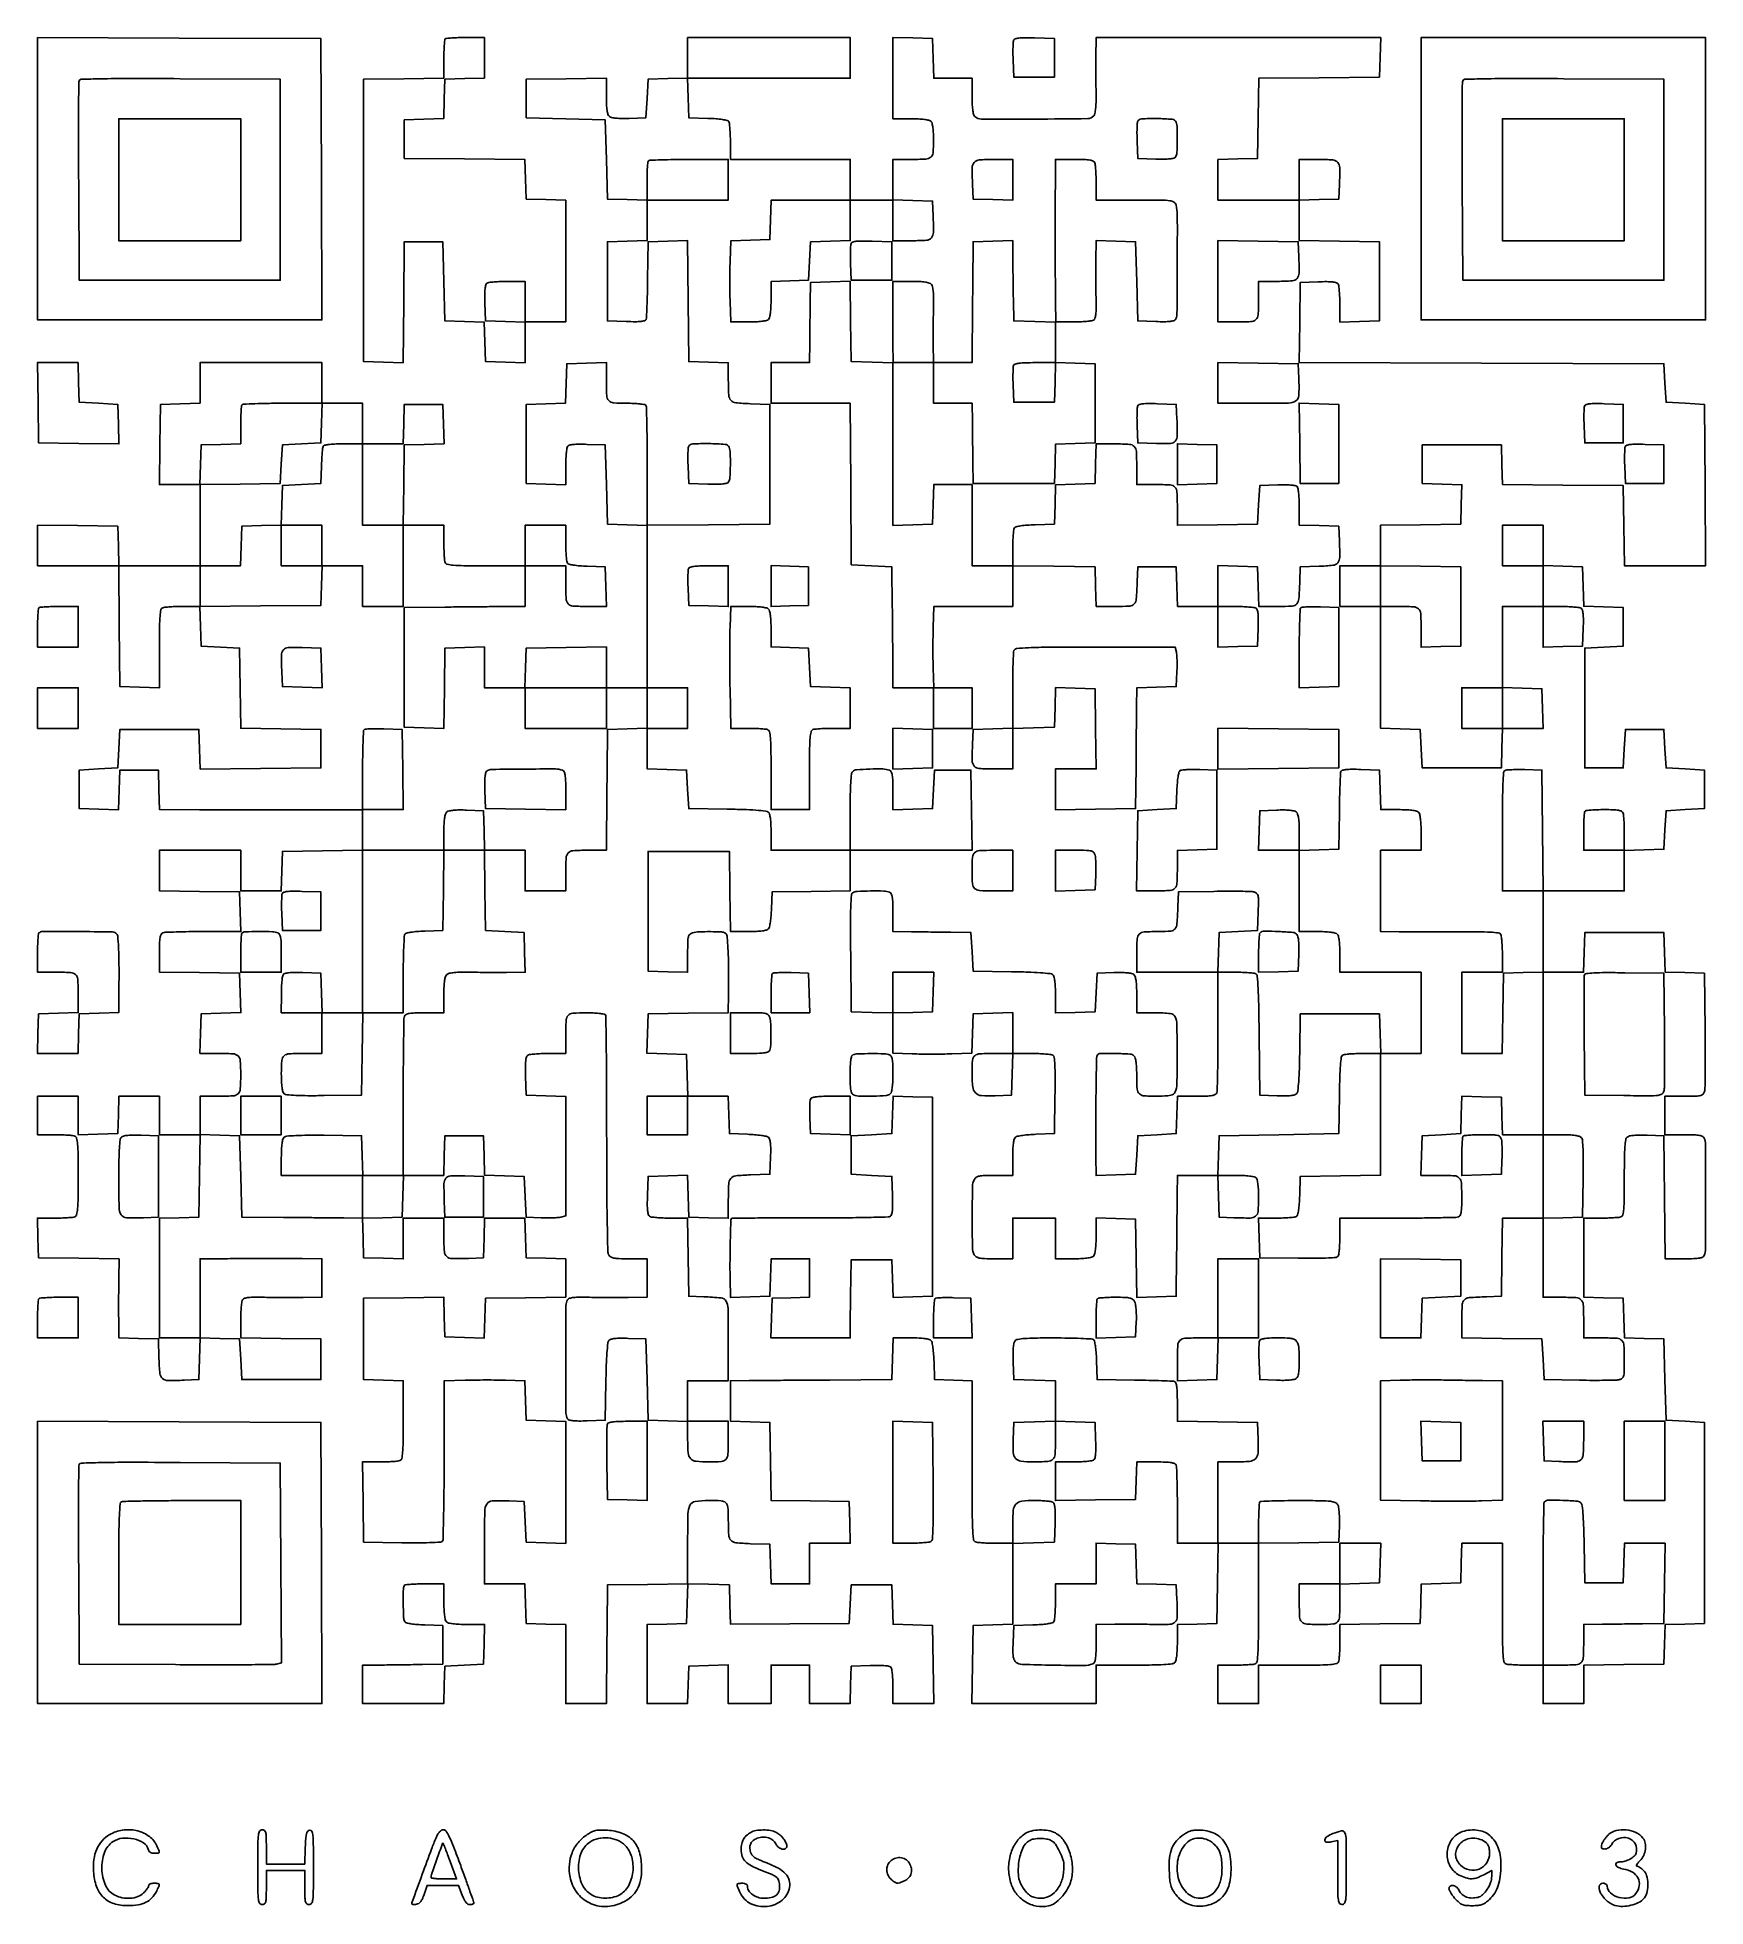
# Model space of a CAD drawing. Extents: x 156 to 936, y 95 to 969.
import ezdxf

# ---------------------------------------------------------------- set-up
doc = ezdxf.new("R2010")
doc.units = 0

msp = doc.modelspace()

# ---------------------------------------------------------------- linework, layer by layer
for points in [[(460, 959.537526), (460, 950.075052), (450.75, 949.787526), (441.5, 949.5), (441, 940.5), (440.5, 931.5), (432.655204, 931.206229, -0.01153), (429.264652, 931.157498, -0.021342), (426.514748, 931.298867, -0.023545), (424.431833, 931.594776, -0.126804), (423.405204, 932.078674, -0.14565), (422.748626, 933.061827, -0.03844), (422.326534, 934.92575, -0.027103), (422.074523, 937.667369, -0.009368), (422, 941.64451), (422, 950.044131), (403.25, 949.772065), (384.5, 949.5), (384.5, 940.5), (384.5, 931.5), (403, 931), (421.5, 930.5), (422, 912), (422.5, 893.5), (431.75, 893.212474), (441, 892.924948), (441, 883.5), (441, 874.075052), (431.75, 873.787526), (422.5, 873.5), (422.5, 855), (422.5, 836.5), (431.266353, 836.210829, 0.00737), (435.563265, 836.132465, 0.028627), (438.220197, 836.275393, 0.046619), (439.867434, 836.61643, 0.230735), (440.540253, 837.244302, 0.080308), (440.750182, 838.248239, 0.001709), (440.965124, 843.309211, 0.003904), (441.150475, 849.244387, 0.002617), (441.2739, 856.033473), (441.5, 873.5), (450.734363, 873.787319), (459.968727, 874.074638), (460.234363, 845.787319), (460.5, 817.5), (469.75, 817.212474), (479, 816.924948), (479.013655, 809.712474, 0.011399), (479.206453, 801.90542, 0.168301), (480.211274, 799.396705, 0.192831), (482.502388, 798.217382, 0.015776), (489.357189, 797.786107), (498.5, 797.5), (498.5, 769.5), (498.5, 741.5), (469.779494, 741.234713), (441.058987, 740.969426), (441.083283, 768.493171, 0.002085), (441.048368, 779.115238, 0.003295), (440.92043, 788.223082, 0.000824), (440.743268, 796.171932, 0.13319), (440.494773, 797.008458, 0.218473), (439.905072, 797.400768, 0.011618), (437.613867, 797.708735, 0.016489), (434.785789, 797.928068, 0.011107), (431.547972, 798, -0.016782), (425.233724, 798.211994, -0.20119), (423.099583, 799.280545, -0.167968), (422.163905, 801.645911, -0.010965), (422, 809.119313), (422, 817.075052), (412.75, 816.787526), (403.5, 816.5), (403.212964, 807.287036), (402.925929, 798.074071), (393.712964, 797.787036), (384.5, 797.5), (384.5, 779), (384.5, 760.5), (393.75, 760.212474), (403, 759.924948), (403.015313, 768.212474, -0.009129), (403.081038, 771.480966, -0.01216), (403.267102, 774.445387, -0.009485), (403.527498, 776.893389, -0.110544), (403.850966, 777.793098, -0.187221), (404.659703, 778.389362, -0.039341), (406.4185, 778.721251, -0.027159), (409.085459, 778.864234, -0.008519), (413.085653, 778.793098), (421.5, 778.5), (422, 760), (422.5, 741.5), (431.75, 741.212474), (441, 740.924948), (441, 702.962474), (441, 665), (431.5, 665), (422, 665), (422, 674.522065), (422, 684.044131), (403.25, 683.772065), (384.5, 683.5), (384.212474, 674.25), (383.924948, 665), (374.462474, 665), (365, 665), (365, 674.537526), (365, 684.075052), (355.75, 683.787526), (346.5, 683.5), (346.227798, 664.712768), (345.955596, 645.925536), (336.727798, 646.212768), (327.5, 646.5), (327.5, 674.5), (327.5, 702.5), (346.5, 702.706189, -0.000261), (354.452664, 702.78834, -0.00024), (362.635938, 702.864679, -0.000239), (369.936742, 702.925795, -0.000789), (374.75, 702.956189), (384, 703), (384, 712.5), (384, 722), (393.5, 722), (403, 722), (403, 714.081787, 0.011435), (403.171189, 706.597657, 0.175657), (404.14535, 704.251172, 0.195156), (406.357166, 703.198903, 0.014649), (413.144515, 703), (422.075052, 703), (421.787526, 712.25), (421.5, 721.5), (413.031844, 721.793967, -0.010674), (409.460658, 721.994333, -0.020911), (406.63313, 722.333008, -0.02067), (404.533237, 722.763838, -0.192561), (403.797157, 723.293967, -0.112667), (403.494381, 724.145071, -0.008725), (403.251296, 726.569165, -0.011582), (403.077072, 729.502124, -0.008579), (403.015313, 732.75), (403, 741), (393.5, 741), (384, 741), (384, 731.5), (384, 722), (365.606989, 722, -0.002472), (355.276552, 722.051073, -0.018295), (350.359559, 722.27975, -0.036273), (347.606822, 722.711497, -0.24904), (346.606989, 723.581787, -0.06844), (346.368926, 724.599719, -0.007317), (346.178303, 727.0249, -0.008902), (346.044385, 729.933927, -0.00705), (346, 733.081787), (346, 741), (336.477935, 741), (326.955869, 741), (327.227935, 759.75), (327.5, 778.5), (336.787023, 778.788016), (346.074046, 779.076031), (345.787023, 788.288016), (345.5, 797.5), (336.5, 797.5), (327.5, 797.5), (327.212474, 788.25), (326.924948, 779), (317.462474, 779), (308, 779), (308, 788.5), (308, 798), (298.5, 798), (289, 798), (289, 807.5), (289, 817), (260.5, 817), (232, 817), (232, 807.537526), (232, 798.075052), (222.75, 797.787526), (213.5, 797.5), (213.227935, 778.75), (212.955869, 760), (222.477935, 760), (232, 760), (232, 741), (232, 722), (213.037526, 722), (194.075052, 722), (193.787526, 731.25), (193.5, 740.5), (174.75, 740.772065), (156, 741.044131), (156, 731.522065), (156, 722), (174.984427, 722), (193.968853, 722), (194.234427, 693.75), (194.5, 665.5), (203.75, 665.212474), (213, 664.924948), (213, 683.355485, -0.002466), (213.051051, 693.708313, -0.018261), (213.27969, 698.634487, -0.036185), (213.711291, 701.39242, -0.249177), (214.581787, 702.393011, -0.068336), (215.59865, 702.631047, -0.007357), (218.013877, 702.821697, -0.008933), (220.910777, 702.955612, -0.007082), (224.044262, 703), (231.924948, 703), (232.212474, 693.75), (232.5, 684.5), (241.5, 684), (250.5, 683.5), (250.771984, 664.771984), (251.043969, 646.043969), (269.771984, 645.771984), (288.5, 645.5), (288.5, 636.5), (288.5, 627.5), (260.287731, 627.234491), (232.075462, 626.968982), (231.787731, 636.234491), (231.5, 645.5), (213, 645.5), (194.5, 645.5), (194, 636.5), (193.5, 627.5), (184.5, 627), (175.5, 626.5), (175.5, 617.5), (175.5, 608.5), (184.711984, 608.212977), (193.923969, 607.925954), (194.211984, 617.212977), (194.5, 626.5), (203.5, 626.5), (212.5, 626.5), (212.787526, 617.25), (213.075052, 608), (231.787526, 607.952333, 0.000419), (240.961904, 607.936643, 0.00017), (253.448523, 607.929993, 0.000168), (266.872496, 607.931936, 0.000215), (279.25, 607.943216), (308, 607.981765), (308, 598.512948), (308, 589.044131), (289.25, 588.772065), (270.5, 588.5), (270.212474, 579.25), (269.924948, 570), (260.462474, 570), (251, 570), (251, 579.5), (251, 589), (232, 589), (213, 589), (213, 579.522065), (213, 570.044131), (231.75, 569.772065), (250.5, 569.5), (250.787526, 560.25), (251.075052, 551), (233.619313, 551, 0.003237), (226.816117, 550.955952, 0.004731), (220.826548, 550.821697, 0.002387), (215.755801, 550.635784, 0.081426), (214.581787, 550.393011, 0.192203), (213.783154, 549.654681, 0.069982), (213.311684, 548.157648, 0.034601), (213.063035, 545.580732, 0.006755), (213, 540.915076), (213, 532.044131), (231.75, 531.772065), (250.5, 531.5), (250.787023, 522.288016), (251.074046, 513.076031), (241.787023, 512.788016), (232.5, 512.5), (232.212474, 503.25), (231.924948, 494), (239.880687, 494, -0.011258), (247.385305, 493.831005, -0.173567), (249.739793, 492.86665, -0.196922), (250.797685, 490.673736, -0.015154), (251, 484, -0.015117), (250.798229, 477.3277, -0.196524), (249.742703, 475.134562, -0.173918), (247.393226, 474.169516, -0.011337), (239.918213, 474), (232, 474), (232, 465), (232, 456), (222.5, 456), (213, 456), (213, 465), (213, 474), (203.538933, 474), (194.077866, 474), (193.788933, 465.25), (193.5, 456.5), (184.25, 456.212474), (175, 455.924948), (175, 464.962474), (175, 474), (165.5, 474), (156, 474), (156, 465), (156, 456), (163.918213, 456, -0.00705), (167.066073, 455.955615, -0.008902), (169.9751, 455.821697, -0.007317), (172.400281, 455.631074, -0.06844), (173.418213, 455.393011, -0.248646), (174.287914, 454.395349, -0.036527), (174.720076, 451.657417, -0.018394), (174.948864, 446.766599, -0.00249), (175, 436.5, -0.00249), (174.948864, 426.233401, -0.018394), (174.720076, 421.342583, -0.036527), (174.287914, 418.604651, -0.248646), (173.418213, 417.606989, -0.068543), (172.399219, 417.368898, -0.007277), (169.964077, 417.178303, -0.008872), (167.042924, 417.044383, -0.007017), (163.880687, 417), (155.924948, 417), (156.212474, 407.75), (156.5, 398.5), (175.308155, 398.227721), (194.11631, 397.955442), (193.994184, 388.727721, 0.001587), (193.951937, 384.528032, 0.000933), (193.926724, 379.504479, 0.000933), (193.920254, 374.482371, 0.001592), (193.936029, 370.287526), (194, 361.075052), (203.25, 360.787526), (212.5, 360.5), (212.787398, 351.259666, 0.015844), (213.223546, 344.321238, 0.194277), (214.421808, 342.009645, 0.177046), (216.942653, 341.065605, 0.012739), (224.520917, 341.199088), (231.5, 341.5), (231.786659, 351.287041), (232.073318, 361.074081), (241.286659, 360.787041), (250.5, 360.5), (251, 351), (251.5, 341.5), (270, 341.5), (288.5, 341.5), (288.5, 351), (288.5, 360.5), (269.75, 360.772065), (251, 361.044131), (251.015313, 369.272065, -0.00969), (251.084376, 372.522968, -0.012733), (251.280368, 375.484355, -0.010248), (251.555403, 377.928748, -0.108464), (251.896124, 378.866166, -0.184333), (252.771148, 379.519725, -0.042456), (254.611371, 379.877611, -0.026789), (257.502486, 380.032888, -0.007081), (262.130811, 379.967769, 0.003372), (266.353091, 379.877032, 0.002083), (271.318113, 379.824514, 0.002089), (276.224355, 379.813556, 0.003753), (280.25, 379.851604), (289, 380), (289, 389), (289, 398), (279.75, 398.065327, 0.000911), (275.454106, 398.087835, 0.000484), (270.132812, 398.100863, 0.000482), (264.692963, 398.103677, 0.000748), (260, 398.094565, -0.000007), (255.342287, 398.078617, -0.000004), (250.014062, 398.060489, -0.000004), (244.851552, 398.043015, -0.000009), (240.75, 398.029238), (232, 398), (232, 379.5), (232, 361), (222.5, 361), (213, 361), (213, 388.962474), (213, 416.924948), (222.25, 417.212474), (231.5, 417.5), (231.771723, 436.787238), (232.043446, 456.074477), (241.271723, 455.787238), (250.5, 455.5), (251, 436.5), (251.5, 417.5), (271, 417.336408, -0.00006), (279.104656, 417.267438, -0.000058), (287.331164, 417.195489, -0.000057), (294.593357, 417.130307, -0.000207), (299.212474, 417.086408), (307.924948, 417), (308.212474, 407.75), (308.5, 398.5), (317.75, 398.212474), (327, 397.924948), (327, 407.462474), (327, 417), (336.5, 417), (346, 417), (346, 408.019052, 0.01682), (346.227183, 401.267676, 0.202101), (347.372662, 398.990719, 0.176722), (349.88044, 398.058134, 0.012322), (357.520917, 398.199088), (364.5, 398.5), (364.787526, 407.75), (365.075052, 417), (374.5, 417), (383.924948, 417), (384.212474, 407.75), (384.5, 398.5), (393.75, 398.212474), (403, 397.924948), (403, 388.984539), (403, 380.044131), (384.25, 379.772065), (365.5, 379.5), (365.211984, 370.212977), (364.923969, 360.925954), (355.711984, 361.212977), (346.5, 361.5), (346.212184, 370.771926), (345.924368, 380.043852), (327.212184, 379.771926), (308.5, 379.5), (308.5, 360.5), (308.5, 341.5), (317.75, 341.212474), (327, 340.924948), (327, 322.569463, -0.002478), (326.948905, 312.261417, -0.01833), (326.720189, 307.353605, -0.036362), (326.288297, 304.606062, -0.248902), (325.418213, 303.606989, -0.068501), (324.399656, 303.368909, -0.007293), (321.968619, 303.178303, -0.008885), (319.052461, 303.044384, -0.007031), (315.896147, 303), (307.955869, 303), (308.227935, 284.25), (308.5, 265.5), (326.426208, 265.226208, 0.004698), (333.361099, 265.185452, 0.007277), (339.347405, 265.293655, 0.002895), (344.443767, 265.489537, 0.187448), (345.240287, 265.840287, 0.192108), (345.601827, 266.681753, 0.000738), (345.865971, 277.356888, 0.003606), (346.061279, 289.523364, 0.002242), (346.123477, 303.798942), (346.118798, 340.869727), (355.983408, 341.184863, -0.00468), (360.41685, 341.284968, -0.002932), (365.605482, 341.323112, -0.002943), (370.715725, 341.300633, -0.005365), (374.886973, 341.212964), (383.925929, 340.925929), (384.212964, 331.712964), (384.5, 322.5), (393.75, 322.212474), (403, 321.924948), (403, 293.424948), (403, 264.924948), (393.75, 265.212474), (384.5, 265.5), (384, 275), (383.5, 284.5), (376.520917, 284.800912, 0.02037), (368.571039, 284.819628, 0.256907), (366.090212, 283.328097, 0.128285), (365.120293, 279.842033, 0.004047), (365, 264.980948), (365, 246), (374.462474, 246), (383.924948, 246), (384.212474, 236.75), (384.5, 227.5), (393.75, 227.212474), (403, 226.924948), (403, 208.462474), (403, 190), (412.5, 190), (422, 190), (422.080884, 198.25, 0.000158), (422.12289, 202.677042, 0.000041), (422.187686, 209.804688, 0.000042), (422.260204, 217.929298, 0.000042), (422.330884, 226), (422.5, 245.5), (441.28782, 245.772204), (460.075639, 246.044409), (459.78782, 236.772204), (459.5, 227.5), (450.25, 227.212474), (441, 226.924948), (441, 208.462474), (441, 190), (450.461067, 190), (459.922134, 190), (460.211067, 198.75), (460.5, 207.5), (469.75, 207.787526), (479, 208.075052), (479, 199.037526), (479, 190), (489, 190), (499, 190), (499, 199), (499, 208), (508, 208), (517, 208), (517, 199), (517, 190), (526.461067, 190), (535.922134, 190), (536.211067, 198.75), (536.5, 207.5), (545.41543, 207.791346, -0.007874), (549.674656, 207.863419, -0.025891), (552.481964, 207.721257, -0.03736), (554.324421, 207.391596, -0.190691), (555.150117, 206.791346, -0.10844), (555.472644, 205.905885, -0.010308), (555.733216, 203.60277, -0.012782), (555.918998, 200.812394, -0.009736), (555.984687, 197.75), (556, 190), (565.522559, 190), (575.045117, 190), (574.772559, 208.25), (574.5, 226.5), (565.287036, 226.787036), (556.074071, 227.074071), (555.787036, 236.287036), (555.5, 245.5), (546, 245.5), (536.5, 245.5), (536, 236.5), (535.5, 227.5), (507.786868, 227.299695), (480.073736, 227.099389), (479.786868, 236.299695), (479.5, 245.5), (469.75, 245.786212), (460, 246.072424), (460, 264.501028, -0.004868), (460.138448, 278.720407, -0.107552), (461.092453, 282.727052, -0.248608), (463.539576, 284.531704, -0.03704), (469.852471, 285, -0.015505), (475.694278, 284.818797, -0.171015), (477.81715, 283.919332, -0.189717), (478.793506, 281.930188, -0.019854), (479.013655, 276.643011, 0.011543), (479.207478, 268.890713, 0.168892), (480.213641, 266.391282, 0.19215), (482.505241, 265.216284, 0.01571), (489.357189, 264.786107), (498.5, 264.5), (498.787526, 255.25), (499.075052, 246), (508.037526, 246), (517, 246), (517, 255.5), (517, 265), (526.536212, 265), (536.072424, 265), (535.786212, 274.75), (535.5, 284.5), (517.272472, 284.772472), (499.044944, 285.044944), (498.772472, 303.272472), (498.5, 321.5), (489.25, 321.787526), (480, 322.075052), (480, 331.537526), (480, 341), (488.75, 341.053693, 0.000104), (493.81881, 341.085849, 0.000018), (503.448438, 341.149279, 0.000019), (514.755624, 341.2246, 0.000017), (526.5, 341.303693), (555.5, 341.5), (555.786212, 351.25), (556.072424, 361), (564.413767, 361, -0.009978), (568.188532, 360.924665, -0.024307), (570.959969, 360.67871, -0.03033), (572.91475, 360.287012, -0.156169), (573.833879, 359.700164, -0.126595), (574.271826, 358.772011, -0.012295), (574.682026, 356.299919, -0.014976), (575.015093, 353.281363, -0.011302), (575.206324, 349.950164), (575.5, 341.5), (584.25, 341.211067), (593, 340.922134), (593, 303.568056, 0.001055), (593.045696, 281.908344, 0.009357), (593.264649, 272.362133, 0.013167), (593.640109, 266.847379, 0.28487), (594.581787, 265.606989, 0.06844), (595.599719, 265.368926, 0.007317), (598.0249, 265.178303, 0.008902), (600.933927, 265.044385, 0.00705), (604.081787, 265), (612, 265), (612, 246.037526), (612, 227.075052), (602.75, 226.787526), (593.5, 226.5), (593.227441, 208.25), (592.954883, 190), (621.977441, 190), (651, 190), (651, 199), (651, 208), (668.8, 208, 0.003861), (677.080768, 208.063952, 0.011908), (682.675375, 208.283708, 0.011288), (686.588868, 208.619714, 0.17093), (687.8, 209.2, 0.144682), (688.310039, 210.138013, 0.021131), (688.677383, 212.298731, 0.02038), (688.921656, 215.152513, 0.011159), (689, 218.662474), (689, 226.924948), (698.25, 227.212474), (707.5, 227.5), (707.772065, 246.25), (708.044131, 265), (717.489278, 265), (726.934426, 265), (726.934426, 237.094407, -0.001519), (726.886312, 221.257021, -0.012056), (726.665224, 213.935252, -0.018991), (726.275534, 209.724126, -0.27518), (725.385426, 208.594407, -0.068895), (724.383989, 208.361159, -0.007139), (721.965469, 208.174607, -0.008769), (719.063702, 208.043456, -0.006907), (715.918213, 208), (708, 208), (708, 199), (708, 190), (717.5, 190), (727, 190), (727, 199), (727, 208), (745.393011, 208, 0.002472), (755.723448, 208.051073, 0.018295), (760.640441, 208.27975, 0.036273), (763.393178, 208.711497, 0.24904), (764.393011, 209.581787, 0.068379), (764.631058, 210.599091, 0.007341), (764.821697, 213.018418, 0.00892), (764.955613, 215.920314, 0.007069), (765, 219.059722), (765, 226.955869), (783.75, 227.227935), (802.5, 227.5), (802.787036, 236.712964), (803.074071, 245.925929), (812.287036, 246.212964), (821.5, 246.5), (821.787526, 255.75), (822.075052, 265), (831.537526, 265), (841, 265), (841, 237.106989, 0.001482), (841.047441, 221.102837, 0.01238), (841.269618, 213.864913, 0.020733), (841.66906, 209.7558, 0.273), (842.581787, 208.606989, 0.06844), (843.599719, 208.368926, 0.007317), (846.0249, 208.178303, 0.008902), (848.933927, 208.044385, 0.00705), (852.081787, 208), (860, 208), (860, 199), (860, 190), (869.5, 190), (879, 190), (879, 198.977935), (879, 207.955869), (897.75, 208.227935), (916.5, 208.5), (916.787036, 217.712964), (917.074071, 226.925929), (926.287036, 227.212964), (935.5, 227.5), (935.5, 274.5), (935.5, 321.5), (926.5, 322), (917.5, 322.5), (917, 341.5), (916.5, 360.5), (907.287036, 360.787036), (898.074071, 361.074071), (897.787036, 370.287036), (897.5, 379.5), (888.25, 379.787526), (879, 380.075052), (879, 398.537526), (879, 417), (886.918213, 417, 0.00705), (890.066073, 417.044385, 0.008902), (892.9751, 417.178303, 0.007317), (895.400281, 417.368926, 0.06844), (896.418213, 417.606989, 0.246695), (897.285033, 418.593997, 0.037784), (897.719208, 421.260783, 0.018884), (897.948549, 426.025472, 0.002583), (898, 435.984544, -0.00321), (898.058818, 445.144905, -0.015308), (898.286175, 450.373569, -0.021944), (898.673661, 453.643515, -0.180999), (899.405204, 454.921326, -0.126804), (900.431833, 455.405224, -0.023545), (902.514748, 455.701133, -0.021342), (905.264652, 455.842502, -0.01153), (908.655204, 455.793771), (916.5, 455.5), (916.765335, 426.75), (917.030671, 398), (925.908347, 398, 0.006747), (930.577981, 398.063017, 0.03458), (933.156567, 398.311637, 0.069951), (934.654434, 398.783078, 0.192265), (935.393011, 399.581787, 0.091131), (935.951795, 402.573538, 0.000722), (935.987056, 427, 0.000722), (935.951795, 451.426462, 0.091131), (935.393011, 454.418213, 0.192406), (934.653872, 455.217093, 0.06988), (933.154102, 455.688469, 0.034532), (930.571713, 455.937024, 0.00673), (925.893011, 456), (917, 456), (917, 465), (917, 474), (925.980948, 474, 0.004718), (931.547349, 474.05252, 0.05329), (933.733065, 474.327943, 0.154152), (934.853609, 474.996168, 0.122466), (935.511889, 476.25, 0.056278), (935.724366, 477.910045, 0.001377), (935.817795, 485.623438, 0.002973), (935.848704, 494.682513, 0.002017), (935.780941, 505), (935.5, 531.5), (926.287036, 531.787036), (917.074071, 532.074071), (916.787036, 541.287036), (916.5, 550.5), (898, 550.5), (879.5, 550.5), (879.212474, 541.25), (878.924948, 532), (869.462474, 532), (860, 532), (860, 551), (860, 570), (879, 570), (898, 570), (898, 579.462474), (898, 588.924948), (907.25, 589.212474), (916.5, 589.5), (917, 598.5), (917.5, 607.5), (926.5, 608), (935.5, 608.5), (935.5, 617.5), (935.5, 626.5), (926.5, 627), (917.5, 627.5), (917, 636.5), (916.5, 645.5), (907.5, 645.5), (898.5, 645.5), (898, 636.5), (897.5, 627.5), (888.5, 627.5), (879.5, 627.5), (879.5, 655.5), (879.5, 683.5), (888.5, 684), (897.5, 684.5), (897.5, 693.5), (897.5, 702.5), (888.287036, 702.787036), (879.074071, 703.074071), (878.787036, 712.287036), (878.5, 721.5), (869.25, 721.787526), (860, 722.075052), (860, 731.537526), (860, 741), (850.5, 741), (841, 741), (841, 731.5), (841, 722), (850.5, 722), (860, 722), (860, 712.5), (860, 703), (850.5, 703), (841, 703), (841, 684), (841, 665), (831.5, 665), (822, 665), (822, 655.5), (822, 646), (831.537526, 646), (841.075052, 646), (840.787526, 636.75), (840.5, 627.5), (822, 627.5), (803.5, 627.5), (803, 636.5), (802.5, 645.5), (793.25, 645.787526), (784, 646.075052), (784, 674.537526), (784, 703), (791.918213, 703, -0.011435), (799.402343, 702.828811, -0.175657), (801.748828, 701.85465, -0.195156), (802.801097, 699.642834, -0.014649), (803, 692.855485), (803, 683.924948), (812.25, 684.212474), (821.5, 684.5), (821.5, 703), (821.5, 721.5), (802.75, 721.772065), (784, 722.044131), (784, 731.5), (784, 740.955869), (802.75, 741.227935), (821.5, 741.5), (821.787023, 750.711984), (822.074046, 759.923969), (812.787023, 760.211984), (803.5, 760.5), (803.5, 769.5), (803.5, 778.5), (822, 778.5), (840.5, 778.5), (840.787321, 769.26551), (841.074641, 760.03102), (869.287321, 759.76551), (897.5, 759.5), (897.772065, 740.75), (898.044131, 722), (917.03409, 722), (936.02405, 722), (935.762025, 759.75), (935.5, 797.5), (926.5, 798), (917.5, 798.5), (917, 807.5), (916.5, 816.5), (831.227955, 816.75562), (745.955911, 817.01124), (746.227955, 835.75562), (746.5, 854.5), (754.914347, 854.793098, -0.008519), (758.914541, 854.864234, -0.027159), (761.5815, 854.721251, -0.039341), (763.340297, 854.389362, -0.187221), (764.149034, 853.793098, -0.110544), (764.472502, 852.893389, -0.009485), (764.732898, 850.445387, -0.01216), (764.918962, 847.480966, -0.009129), (764.984687, 844.212474), (765, 835.924948), (774.25, 836.212474), (783.5, 836.5), (783.5, 855), (783.5, 873.5), (764.75, 873.772065), (746, 874.044131), (746, 883.484539), (746, 892.924948), (755.25, 893.212474), (764.5, 893.5), (764.800912, 900.479083, 0.012322), (764.941866, 908.11956, 0.176722), (764.009281, 910.627338, 0.202101), (761.732324, 911.772817, 0.01682), (754.980948, 912), (746, 912), (746, 902.5), (746, 893), (727, 893), (708, 893), (708, 902.462474), (708, 911.924948), (717.25, 912.212474), (726.5, 912.5), (726.772008, 931.234464), (727.044016, 949.968928), (755.272008, 950.234464), (783.5, 950.5), (783.787526, 959.75), (784.075052, 969), (717.537526, 969), (651, 969), (650.931729, 959.75, 0.001682), (650.915075, 955.603645, 0.001067), (650.922233, 950.772901, 0.001072), (650.949548, 946.030316, 0.001984), (650.99527, 942.179025, -0.011128), (650.972485, 938.627836, -0.01976), (650.773153, 935.70906, -0.020842), (650.437386, 933.478059, -0.126079), (649.941096, 932.429025, -0.220076), (647.10095, 931.075155, -0.001868), (622.187626, 930.879709, -0.002009), (597.3752, 930.877476, -0.197892), (594.2, 932.2, -0.144849), (593.689458, 933.139671, -0.021091), (593.322289, 935.306878, -0.020332), (593.07823, 938.171507, -0.011084), (593, 941.7), (593, 950), (584.037526, 950), (575.075052, 950), (574.787526, 959.25), (574.5, 968.5), (565.25, 968.787526), (556, 969.075052), (556, 950.037526), (556, 931), (564.3, 931, -0.011084), (567.828493, 930.92177, -0.020332), (570.693122, 930.677711, -0.021091), (572.860329, 930.310542, -0.144849), (573.8, 929.8, -0.142062), (574.301898, 928.888147, -0.021703), (574.672007, 926.825282, -0.021121), (574.91981, 924.136184, -0.012415), (575, 920.906989, -0.019554), (574.772902, 915.102218, -0.206765), (573.690254, 913.052708, -0.159949), (571.310519, 912.157481, -0.01065), (563.918213, 912), (556, 912), (556, 902.5), (556, 893), (546, 893), (536, 893), (536, 902.5), (536, 912), (508, 912), (480, 912), (479.984687, 920.25, 0.008591), (479.922842, 923.498009, 0.011595), (479.748365, 926.431384, 0.008743), (479.504907, 928.855762, 0.112618), (479.201688, 929.707902, 0.195149), (478.447011, 930.24575, 0.020215), (476.262875, 930.673305, 0.020298), (473.292364, 931.008289, 0.009786), (469.467001, 931.207902), (460.5, 931.5), (460.212474, 940.75), (459.924948, 950), (497.962474, 950), (536, 950), (536, 959.5), (536, 969), (498, 969), (460, 969)], [(346.666667, 968.333333, 0.174642), (346.400825, 967.768066, 0.005895), (346.195833, 965.27419, 0.0105), (346.048335, 962.28013, 0.007056), (346, 958.855399), (346, 950.044131), (327.25, 949.772065), (308.5, 949.5), (308.5, 883.5), (308.5, 817.5), (317.734363, 817.212681), (326.968727, 816.925362), (327.234363, 845.212681), (327.5, 873.5), (336.5, 873.5), (345.5, 873.5), (346, 855), (346.5, 836.5), (355.712964, 836.212964), (364.925929, 835.925929), (365.212964, 826.712964), (365.5, 817.5), (374.75, 817.212474), (384, 816.924948), (384, 826.462474), (384, 836), (393.5, 836), (403, 836), (403, 864.462474), (403, 892.924948), (393.75, 893.212474), (384.5, 893.5), (384.212679, 902.73449), (383.925359, 911.96898), (355.712679, 912.23449), (327.5, 912.5), (327.5, 921.5), (327.5, 930.5), (336.712964, 930.787036), (345.925929, 931.074071), (346.212964, 940.287036), (346.5, 949.5), (355.75, 949.787526), (365, 950.075052), (365, 959.537526), (365, 969), (356.166667, 969, 0.007039), (352.733476, 968.951666, 0.010477), (349.732292, 968.804167, 0.005871), (347.23216, 968.599192, 0.174709)], [(612.438128, 967.699359, 0.078674), (612.244157, 966.786543, 0.006817), (612.151823, 964.403425, 0.00884), (612.130612, 961.542108, 0.00675), (612.205027, 958.411609), (612.5, 950.5), (622, 950.5), (631.5, 950.5), (631.5, 959.5), (631.5, 968.5), (622.233101, 968.787749, 0.006604), (617.565901, 968.870994, 0.028831), (614.808733, 968.724677, 0.050502), (613.142535, 968.366783, 0.226742)], [(269.5, 902.5), (269.5, 855.5), (222.5, 855.5), (175.5, 855.5), (175.239372, 901.5, -0.000997), (175.174287, 919.225103, -0.001596), (175.197198, 934.357597, -0.000282), (175.267665, 947.72814, -0.090314), (175.461789, 948.759906, -0.301449), (176.45055, 949.464468, -0.003096), (185.402033, 949.70934, -0.005599), (198.68089, 949.841585, -0.001079), (222.722417, 949.759906), (269.5, 949.5)], [(916.5, 902.5), (916.5, 855.5), (869.5, 855.5), (822.5, 855.5), (822.239372, 901.5, -0.000997), (822.174287, 919.225103, -0.001596), (822.197198, 934.357597, -0.000282), (822.267665, 947.72814, -0.090314), (822.461789, 948.759906, -0.301449), (823.45055, 949.464468, -0.003096), (832.402033, 949.70934, -0.005599), (845.68089, 949.841585, -0.001079), (869.722417, 949.759906), (916.5, 949.5)], [(688.393011, 929.418213, -0.084529), (688.923441, 926.770951, -0.011036), (688.963962, 921.001062, -0.008945), (688.771604, 915.163368, -0.129339), (688.149034, 913.206902, -0.187221), (687.340297, 912.610638, -0.039341), (685.5815, 912.278749, -0.027159), (682.914541, 912.135766, -0.008519), (678.914347, 912.206902), (670.5, 912.5), (670.205027, 920.411609, -0.006569), (670.129541, 923.539392, -0.008656), (670.147568, 926.392336, -0.006579), (670.235027, 928.7687, -0.079281), (670.423642, 929.661609, -0.29562), (672.229032, 930.976623, -0.017051), (679.405167, 931.124149, -0.01715), (686.575238, 930.780866, -0.288164)], [(479, 902.5), (479, 893), (460, 893), (441, 893), (441, 901.833333, -0.007039), (441.048334, 905.266524, -0.010477), (441.195833, 908.267708, -0.005871), (441.400808, 910.76784, -0.174709), (441.666667, 911.333333, -0.188134), (442.281849, 911.603258, -0.001621), (447.522917, 911.804167, -0.005368), (453.591013, 911.951878, -0.0034), (460.666667, 912), (479, 912)], [(650.393011, 910.418213, -0.06844), (650.631074, 909.400281, -0.007317), (650.821697, 906.9751, -0.008902), (650.955615, 904.066073, -0.00705), (651, 900.918213), (651, 893), (669.383369, 893, -0.00165), (681.494077, 892.96004, -0.027846), (685.484538, 892.711202, -0.107359), (687.391887, 892.053934, -0.193151), (688.369714, 890.75, -0.065166), (688.984302, 886.110063, -0.001416), (688.954817, 863.249142, -0.000728), (688.822325, 839.494988, -0.140487), (688.149034, 837.206902, -0.187221), (687.340297, 836.610638, -0.039341), (685.5815, 836.278749, -0.027159), (682.914541, 836.135766, -0.008519), (678.914347, 836.206902), (670.5, 836.5), (670, 855), (669.5, 873.5), (660.25, 873.787526), (651, 874.075052), (650.903093, 864.787526, 0.002372), (650.879196, 860.587247, 0.001439), (650.8888, 855.617668, 0.001441), (650.926738, 850.686141, 0.002541), (650.990516, 846.613047, -0.00795), (651.011215, 842.336308, -0.026717), (650.830869, 839.543279, -0.039647), (650.467082, 837.722065, -0.18441), (649.837423, 836.87836, -0.109274), (648.914757, 836.544424, -0.00995), (646.46943, 836.275149, -0.012511), (643.507293, 836.083063, -0.00947), (640.25, 836.015313), (632, 836), (632, 826.537526), (632, 817.075052), (641.25, 816.787526), (650.5, 816.5), (650.5, 798), (650.5, 779.5), (641.287036, 779.212964), (632.074071, 778.925929), (631.787036, 769.712964), (631.5, 760.5), (612.5, 760.5), (593.5, 760.5), (593.378301, 770.5, 0.000177), (593.322381, 774.965304, 0.000114), (593.254662, 780.132812, 0.000115), (593.186183, 785.181784, 0.000217), (593.128301, 789.25), (593, 798), (584, 798), (575, 798), (575, 807.5), (575, 817), (565.5, 817), (556, 817), (556, 778.962474), (556, 740.924948), (565.25, 741.212474), (574.5, 741.5), (574.787526, 750.75), (575.075052, 760), (584.037526, 760), (593, 760), (593, 741), (593, 722), (602.5, 722), (612, 722), (612.015313, 730.25, -0.008591), (612.077158, 733.498009, -0.011595), (612.251635, 736.431384, -0.008743), (612.495093, 738.855762, -0.112618), (612.798312, 739.707902, -0.195149), (613.552989, 740.24575, -0.020215), (615.737125, 740.673305, -0.020298), (618.707636, 741.008289, -0.009786), (622.532999, 741.207902), (631.5, 741.5), (631.787036, 750.712964), (632.074071, 759.925929), (641.287036, 760.212964), (650.5, 760.5), (650.787526, 769.75), (651.075052, 779), (659.930537, 779, -0.014889), (666.658129, 778.79962, -0.195866), (668.860252, 777.745668, -0.174757), (669.829682, 775.397656, -0.011384), (670, 767.918213), (670, 760), (678.893011, 760, -0.01479), (685.651338, 759.800046, -0.195746), (687.858168, 758.745547, -0.175001), (688.829557, 756.395371, -0.011363), (689, 748.896147), (689, 740.955869), (707.75, 741.227935), (726.5, 741.5), (727, 750.5), (727.5, 759.5), (735.914347, 759.793098, -0.008519), (739.914541, 759.864234, -0.027159), (742.5815, 759.721251, -0.039341), (744.340297, 759.389362, -0.187221), (745.149034, 758.793098, -0.110258), (745.472431, 757.895183, -0.009596), (745.732898, 755.467433, -0.012245), (745.918956, 752.527258, -0.009211), (745.984687, 749.287526), (746, 741.075052), (755.25, 740.787526), (764.5, 740.5), (764.800912, 733.520917, -0.012477), (764.937542, 725.988791, -0.170867), (764.02491, 723.45151, -0.198326), (761.777845, 722.237089, -0.017722), (755.240685, 721.788797), (746.5, 721.5), (746.245668, 714.5, -0.009054), (745.811311, 706.527107, -0.165063), (744.834916, 704.215838, -0.199365), (742.713321, 703.190094, -0.014194), (736.018474, 703), (727.075052, 703), (726.787526, 712.25), (726.5, 721.5), (717.25, 721.787526), (708, 722.075052), (708, 712.537526), (708, 703), (716.25, 702.984687, -0.00917), (719.504112, 702.918959, -0.012203), (722.45641, 702.732898, -0.00954), (724.894283, 702.472467, -0.110402), (725.793098, 702.149034, -0.187221), (726.389362, 701.340297, -0.039341), (726.721251, 699.5815, -0.027159), (726.864234, 696.914541, -0.008519), (726.793098, 692.914347), (726.5, 684.5), (717.25, 684.212474), (708, 683.924948), (708, 693.462474), (708, 703), (698.537526, 703), (689.075052, 703), (688.787526, 712.25), (688.5, 721.5), (679.5, 721.5), (670.5, 721.5), (670.245668, 714.5, -0.009054), (669.811311, 706.527107, -0.165063), (668.834916, 704.215838, -0.199365), (666.713321, 703.190094, -0.014194), (660.018474, 703), (651.075052, 703), (650.787526, 712.25), (650.5, 721.5), (631.25, 721.771593), (612, 722.043186), (612, 712.521593), (612, 703), (593.593707, 703), (575.187415, 703), (574.843707, 693.25, 0.005283), (574.735031, 688.846037, 0.003227), (574.695249, 683.646875, 0.003234), (574.722408, 678.495207, 0.005736), (574.820969, 674.25), (575.141938, 665), (584.070969, 665), (593, 665), (593, 655.5), (593, 646), (584, 646), (575, 646), (575, 655.5), (575, 665), (565.5, 665), (556, 665), (555.956189, 674.25, 0.000789), (555.925795, 679.063258, 0.000239), (555.864679, 686.364062, 0.00024), (555.78834, 694.547336, 0.000261), (555.706189, 702.5), (555.5, 721.5), (546, 722), (536.5, 722.5), (536.237975, 760.25), (535.97595, 798), (517.487975, 798), (499, 798), (499, 807.5), (499, 817), (508, 817), (517, 817), (517.079024, 826.25, -0.00076), (517.121575, 830.478045, -0.000437), (517.185059, 835.573437, -0.000437), (517.257785, 840.692568, -0.000729), (517.329024, 845), (517.5, 854.5), (526.727798, 854.787232), (535.955596, 855.074464), (536.227798, 836.287232), (536.5, 817.5), (546.309349, 817.213072), (556.118699, 816.926144), (555.995378, 826.213072, -0.001623), (555.952645, 830.472509, -0.000917), (555.927075, 835.636027, -0.000915), (555.920374, 840.843525, -0.001504), (555.936029, 845.25), (556, 855), (564.377555, 855, -0.009118), (568.44514, 854.925814, -0.028987), (571.151611, 854.669476, -0.043883), (572.96035, 854.226656, -0.13844), (573.978903, 853.52542, -0.125079), (574.508902, 852.410811, -0.024523), (574.834299, 850.197251, -0.020936), (575.000288, 847.185347, -0.00977), (574.975462, 843.27542, 0.003165), (574.89735, 839.282314, 0.001862), (574.851957, 834.507467, 0.001862), (574.842131, 829.735023, 0.00318), (574.874114, 825.75), (575, 817), (584, 817), (593, 817), (593.080884, 825.75, 0.000077), (593.12301, 830.384627, 0.000021), (593.187686, 837.657812, 0.000022), (593.260205, 845.89259, 0.000023), (593.330884, 854), (593.5, 873.5), (602.75, 873.787526), (612, 874.075052), (612.079024, 864.787526, 0.000761), (612.121578, 860.54497, 0.000439), (612.185059, 855.437586, 0.000438), (612.257785, 850.310027, 0.000734), (612.329024, 846), (612.5, 836.5), (622.307769, 836.213091), (632.115538, 835.926182), (631.995755, 845.713091, -0.002225), (631.952968, 851.207063, -0.000455), (631.929375, 860.923533, -0.000479), (631.92304, 872.216781, -0.00045), (631.937986, 883.75), (632, 912), (640.893011, 912, -0.00673), (645.571713, 911.937024, -0.034532), (648.154102, 911.688469, -0.06988), (649.653872, 911.217093, -0.192406)], [(612, 902.462474), (612, 892.924948), (602.75, 893.212474), (593.5, 893.5), (593.199088, 900.479083, -0.012322), (593.058134, 908.11956, -0.176722), (593.990719, 910.627338, -0.202101), (596.267676, 911.772817, -0.01682), (603.019052, 912), (612, 912)], [(536, 883.537526), (536, 874.075052), (526.75, 873.787526), (517.5, 873.5), (517, 864.5), (516.5, 855.5), (507.75, 855.211067), (499, 854.922134), (499, 846.661067, -0.011162), (498.921652, 843.1518, -0.020382), (498.67737, 840.298426, -0.021133), (498.31002, 838.13795, -0.144676), (497.8, 837.2, -0.144419), (496.86461, 836.690761, -0.021194), (494.714083, 836.32314, -0.020457), (491.877361, 836.078525, -0.011278), (488.39653, 836), (480.193059, 836), (479.84653, 845.5, -0.005726), (479.738415, 849.822252, -0.003373), (479.703223, 854.989347, -0.003373), (479.737724, 860.152997, -0.005761), (479.845294, 864.463735), (480.190588, 873.92747), (489.345294, 874.213735), (498.5, 874.5), (498.787526, 883.75), (499.075052, 893), (517.537526, 893), (536, 893)], [(574.800912, 885.520917, -0.012322), (574.941866, 877.88044, -0.176722), (574.009281, 875.372662, -0.202101), (571.732324, 874.227183, -0.01682), (564.980948, 874), (556, 874), (556, 883.537526), (556, 893.075052), (565.25, 892.787526), (574.5, 892.5)], [(745.800912, 866.520917, -0.012322), (745.941866, 858.88044, -0.176722), (745.009281, 856.372662, -0.202101), (742.732324, 855.227183, -0.01682), (735.980948, 855), (727, 855), (727, 846.106989, -0.014768), (726.800362, 839.349521, -0.195511), (725.747254, 837.14255, -0.175208), (723.400012, 836.170753, -0.01141), (715.918213, 836), (708, 836), (708, 855.022065), (708, 874.044131), (726.75, 873.772065), (745.5, 873.5)], [(555.5, 864.5), (555.5, 855.5), (546, 855.5), (536.5, 855.5), (536.205027, 863.411609, -0.00675), (536.130612, 866.542108, -0.00884), (536.151823, 869.403425, -0.006817), (536.244157, 871.786543, -0.078674), (536.438128, 872.699359, -0.226742), (537.142535, 873.366783, -0.050502), (538.808733, 873.724677, -0.028831), (541.565901, 873.870994, -0.006604), (546.233101, 873.787749), (555.5, 873.5)], [(384, 845.462474), (384, 835.924948), (374.75, 836.212474), (365.5, 836.5), (365.206902, 844.914347, -0.008519), (365.135766, 848.914541, -0.027159), (365.278749, 851.5815, -0.039341), (365.610638, 853.340297, -0.187221), (366.206902, 854.149034, -0.110402), (367.105717, 854.472467, -0.00954), (369.54359, 854.732898, -0.012203), (372.495888, 854.918959, -0.00917), (375.75, 854.984687), (384, 855)], [(612.423642, 815.661609, 0.079281), (612.235027, 814.7687, 0.006579), (612.147568, 812.392336, 0.008656), (612.129541, 809.539392, 0.006569), (612.205027, 806.411609), (612.5, 798.5), (622, 798.5), (631.5, 798.5), (631.787526, 807.75), (632.075052, 817), (622.506141, 817, 0.007), (617.868536, 816.93507, 0.025999), (614.956055, 816.701615, 0.039419), (613.123343, 816.30951, 0.232778)], [(745.800912, 809.520917, -0.019865), (745.827655, 801.572324, -0.25447), (744.362043, 799.097794, -0.13093), (740.936116, 798.122541, -0.004239), (726.480948, 798), (708, 798), (708, 807.522065), (708, 817.044131), (726.75, 816.772065), (745.5, 816.5)], [(288.787526, 788.75), (288.5, 779.5), (279.5, 779), (270.5, 778.5), (270, 769.5), (269.5, 760.5), (250.71218, 760.227796), (231.924361, 759.955591), (232.21218, 769.227796), (232.5, 778.5), (241.75, 778.787526), (251, 779.075052), (251, 787.870859, -0.007069), (251.048335, 791.289663, -0.010516), (251.195833, 794.278732, -0.005912), (251.400837, 796.768224, -0.174595), (251.666667, 797.333333, -0.188158), (252.281948, 797.603267, -0.001615), (257.53394, 797.804167, -0.005358), (263.61415, 797.951879, -0.003394), (270.704192, 798), (289.075052, 798)], [(688.800912, 790.520917, -0.011928), (688.949111, 782.817355, -0.176334), (688.027485, 780.321246, -0.210428), (685.784833, 779.229016, -0.017872), (679.221282, 779.211486), (670.5, 779.5), (670.205027, 787.411609, -0.006757), (670.130652, 790.542211, -0.008847), (670.151984, 793.403842, -0.006825), (670.2445, 795.787219, -0.078651), (670.438673, 796.700781, -0.222283), (671.127059, 797.364206, -0.05328), (672.715903, 797.724548, -0.030281), (675.338027, 797.871594, -0.007113), (679.733647, 797.789171), (688.5, 797.5)], [(897.5, 788.5), (897.5, 779.5), (888.5, 779.5), (879.5, 779.5), (879.205027, 787.411609, -0.006757), (879.130652, 790.542211, -0.008847), (879.151984, 793.403842, -0.006825), (879.2445, 795.787219, -0.078651), (879.438673, 796.700781, -0.222283), (880.127059, 797.364206, -0.05328), (881.715903, 797.724548, -0.030281), (884.338027, 797.871594, -0.007113), (888.733647, 797.789171), (897.5, 797.5)], [(308, 760), (308, 741), (317.5, 741), (327, 741), (327, 722), (327, 703), (317.5, 703), (308, 703), (308, 712.5), (308, 722), (298.537526, 722), (289.075052, 722), (288.787526, 712.75), (288.5, 703.5), (260.25, 703.234427), (232, 702.968853), (232, 712.484427), (232, 722), (241.462474, 722), (250.924948, 722), (251.212474, 731.25), (251.5, 740.5), (260.712964, 740.787036), (269.925929, 741.074071), (270.212964, 750.287036), (270.5, 759.5), (279.5, 760), (288.5, 760.5), (288.769726, 768.5, -0.004694), (288.905777, 771.655284, -0.006263), (289.092081, 774.517187, -0.004511), (289.299299, 776.905307, -0.062379), (289.488341, 777.75, -0.245965), (290.124042, 778.334747, -0.032567), (291.976619, 778.702973, -0.024764), (294.790152, 778.933009, -0.008016), (298.968615, 779), (308, 779)], [(460.423642, 777.661609, 0.079281), (460.235027, 776.7687, 0.006579), (460.147568, 774.392336, 0.008656), (460.129541, 771.539392, 0.006569), (460.205027, 768.411609), (460.5, 760.5), (469.41543, 760.208654, 0.007874), (473.674656, 760.136581, 0.025891), (476.481964, 760.278743, 0.03736), (478.324421, 760.608404, 0.190691), (479.150117, 761.208654, 0.129373), (479.772154, 763.163784, 0.008933), (479.963996, 769.001951, 0.011024), (479.923241, 774.772062, 0.084525), (479.393011, 777.418213, 0.290111), (477.545165, 778.793064, 0.015531), (469.905325, 779.128589, 0.01544), (462.259212, 778.990577, 0.297178)], [(916.5, 769.5), (916.5, 760.5), (907.5, 760.5), (898.5, 760.5), (898.205027, 768.411609, -0.006757), (898.130652, 771.542211, -0.008847), (898.151984, 774.403842, -0.006825), (898.2445, 776.787219, -0.078651), (898.438673, 777.700781, -0.222283), (899.127059, 778.364206, -0.05328), (900.715903, 778.724548, -0.030281), (903.338027, 778.871594, -0.007113), (907.733647, 778.789171), (916.5, 778.5)], [(479, 712.462474), (479, 702.924948), (469.75, 703.212474), (460.5, 703.5), (460.205027, 711.411609, -0.006569), (460.129541, 714.539392, -0.008656), (460.147568, 717.392336, -0.006579), (460.235027, 719.7687, -0.079281), (460.423642, 720.661609, -0.228749), (461.106941, 721.304101, -0.041413), (462.854544, 721.698735, -0.027242), (465.620517, 721.933967, -0.007593), (469.968615, 722), (479, 722)], [(156.666667, 702.333333, 0.174709), (156.400808, 701.76784, 0.005871), (156.195833, 699.267708, 0.010477), (156.048334, 696.266524, 0.007039), (156, 692.833333), (156, 684), (165.5, 684), (175, 684), (175, 693.5), (175, 703), (166.166667, 703, 0.007039), (162.733476, 702.951666, 0.010477), (159.732292, 702.804167, 0.005871), (157.23216, 702.599192, 0.174709)], [(497.8, 701.8, -0.144676), (498.31002, 700.86205, -0.021133), (498.67737, 698.701574, -0.020382), (498.921652, 695.8482, -0.011162), (499, 692.338933), (499, 684.077866), (507.75, 683.788933), (516.5, 683.5), (517, 674.5), (517.5, 665.5), (526.75, 665.212474), (536, 664.924948), (536, 655.462474), (536, 646), (528.081787, 646, 0.00705), (524.933927, 645.955615, 0.008902), (522.0249, 645.821697, 0.007317), (519.599719, 645.631074, 0.06844), (518.581787, 645.393011, 0.24904), (517.711497, 644.393178, 0.036273), (517.27975, 641.640441, 0.018295), (517.051073, 636.723448, 0.002472), (517, 626.393011), (517, 608), (508, 608), (499, 608), (499, 626.393011, 0.002472), (498.948927, 636.723448, 0.018295), (498.72025, 641.640441, 0.036273), (498.288503, 644.393178, 0.24904), (497.418213, 645.393011, 0.068272), (496.40201, 645.63103, 0.007382), (493.992905, 645.821697, 0.008952), (491.103465, 645.955611, 0.007103), (487.978823, 646), (480.121221, 646), (479.810611, 664.75, -0.00223), (479.715066, 672.643566, -0.001981), (479.684836, 680.85625, -0.001988), (479.716298, 688.247148, -0.006109), (479.81862, 693.25), (480.13724, 703), (488.36862, 703, -0.011221), (491.863229, 702.921561, -0.020421), (494.708021, 702.677108, -0.021165), (496.863367, 702.309618, -0.144544)], [(764.5, 684), (764.5, 665.5), (755.25, 665.212474), (746, 664.924948), (746, 683.295808, -0.003576), (746.05073, 690.388334, -0.005629), (746.206402, 696.476628, -0.001779), (746.418393, 701.723569, -0.187517), (746.702644, 702.369311, -0.179987), (747.290922, 702.638564, -0.007016), (749.709672, 702.781547, -0.011703), (752.626528, 702.84459, -0.007913), (755.952644, 702.785977), (764.5, 702.5)], [(877.793098, 702.149034, -0.187221), (878.389362, 701.340297, -0.039341), (878.721251, 699.5815, -0.027159), (878.864234, 696.914541, -0.008519), (878.793098, 692.914347), (878.5, 684.5), (869.25, 684.212474), (860, 683.924948), (860, 693.462474), (860, 703), (868.25, 702.984687, -0.00917), (871.504112, 702.918959, -0.012203), (874.45641, 702.732898, -0.00954), (876.894283, 702.472467, -0.110402)], [(288.788029, 674.211971), (289.076058, 664.923942), (279.788029, 665.211971), (270.5, 665.5), (270.199088, 672.479083, -0.011928), (270.050889, 680.182645, -0.176334), (270.972515, 682.678754, -0.210428), (273.215167, 683.770984, -0.017872), (279.778718, 683.788514), (288.5, 683.5)], [(688.542632, 681.686163, -0.045685), (688.742043, 680.406593, -0.008812), (688.849168, 678.062534, -0.009312), (688.87506, 675.3144, -0.008472), (688.800912, 672.479083), (688.5, 665.5), (679.25, 665.212474), (670, 664.924948), (669.913592, 656.212474, 0.000207), (669.869693, 651.593357, 0.000057), (669.804511, 644.331164, 0.000058), (669.732562, 636.104656, 0.00006), (669.663592, 628), (669.5, 608.5), (650.75, 608.227935), (632, 607.955869), (632, 617.477935), (632, 627), (641.522065, 627), (651.044131, 627), (650.772065, 645.75), (650.5, 664.5), (641.288016, 664.787023), (632.076031, 665.074046), (631.788016, 655.787023), (631.5, 646.5), (621.75, 646.213788), (612, 645.927576), (612, 636.463788), (612, 627), (603.019052, 627, -0.01682), (596.267676, 627.227183, -0.202101), (593.990719, 628.372662, -0.176722), (593.058134, 630.88044, -0.012322), (593.199088, 638.520917), (593.5, 645.5), (602.75, 645.787526), (612, 646.075052), (612, 663.455738, -0.003237), (612.043861, 670.229691, -0.004731), (612.177546, 676.193527, -0.002387), (612.362671, 681.242477, -0.081425), (612.604413, 682.4115, -0.28541), (613.840463, 683.34794, -0.012959), (619.379498, 683.716267, -0.009307), (628.949034, 683.92559, -0.001057), (650.596133, 683.950367), (687.983441, 683.914159)], [(460, 655.5), (460, 646), (450.5, 646), (441, 646), (441, 636.537526), (441, 627.075052), (450.25, 626.787526), (459.5, 626.5), (460, 617.5), (460.5, 608.5), (478.426204, 608.226208, -0.004527), (486.018538, 608.041483, -0.009449), (491.9248, 607.732439, -0.006421), (496.490107, 607.347971, -0.150078), (497.676204, 606.853763, -0.153905), (498.279311, 605.918316, -0.032122), (498.67771, 603.982997, -0.024916), (498.924918, 601.212024, -0.00979), (499, 597.377555), (499, 589), (517.5, 589), (536, 589), (536, 606.8, -0.003861), (536.063952, 615.080768, -0.011908), (536.283708, 620.675375, -0.011288), (536.619714, 624.588868, -0.17093), (537.2, 625.8, -0.179092), (539.019182, 626.636454, -0.010529), (545.196248, 626.979544, -0.014609), (551.291101, 627.011313, -0.085811), (554.418213, 626.393011, -0.192751), (555.217512, 625.652499, -0.069706), (555.688728, 624.148072, -0.034414), (555.937123, 621.556376, -0.006687), (556, 616.855485), (556, 607.924948), (565.25, 608.212474), (574.5, 608.5), (575, 617.5), (575.5, 626.5), (584, 626.5), (592.5, 626.5), (592.772065, 607.75), (593.044131, 589), (564.522065, 589), (536, 589), (536, 579.522559), (536, 570.045117), (517.75, 569.772559), (499.5, 569.5), (499.204288, 561.547384, -0.011934), (499.012379, 558.407014, -0.0156), (498.679152, 555.549742, -0.013166), (498.268892, 553.210661, -0.123819), (497.831844, 552.297384, -0.156497), (496.913663, 551.711968, -0.030117), (494.953999, 551.321035, -0.024212), (492.177532, 551.075303, -0.009965), (488.399621, 551), (480.044131, 551), (479.772065, 569.75), (479.5, 588.5), (460.5, 588.5), (441.5, 588.5), (441.5, 560.5), (441.5, 532.5), (450.75, 532.212474), (460, 531.924948), (460, 540.845843, -0.004837), (460.053316, 546.357277, -0.053212), (460.329952, 548.546953, -0.150677), (460.99757, 549.68353, -0.120264), (462.25, 550.369714, -0.054233), (465.395594, 550.856317, -0.013473), (470.613118, 550.951146, -0.009506), (475.854779, 550.805487, -0.13172), (477.644558, 550.234687, -0.234093), (478.461153, 548.873125, -0.007116), (478.908528, 542.114683, -0.011343), (479.165404, 533.314742, -0.005123), (479.122144, 521.772065), (479, 513.044131), (460.25, 512.772065), (441.5, 512.5), (441.212977, 503.288016), (440.925954, 494.076031), (450.212977, 493.788016), (459.5, 493.5), (459.786212, 483.75), (460.072424, 474), (469.497279, 474), (478.922134, 474), (479.211067, 465.25), (479.5, 456.5), (487.950164, 456.206324, -0.011626), (491.284084, 456.01277, -0.015307), (494.311068, 455.672773, -0.012743), (496.789423, 455.25258, -0.125475), (497.738119, 454.802379, -0.151604), (498.351899, 453.859712, -0.040696), (498.702074, 452.085746, -0.027996), (498.853535, 449.457614, -0.009286), (498.787955, 445.596055), (498.5, 437.5), (489.357189, 437.213893, 0.016342), (482.480866, 436.773452, 0.198271), (480.192673, 435.558503, 0.16349), (479.198519, 432.973195, 0.010311), (479.013655, 424.712474), (479, 416.924948), (469.75, 417.212474), (460.5, 417.5), (460.213341, 427.287041), (459.926682, 437.074081), (450.713341, 436.787041), (441.5, 436.5), (441.208654, 427.58457, 0.007874), (441.136581, 423.325344, 0.025891), (441.278743, 420.518036, 0.03736), (441.608404, 418.675579, 0.190691), (442.208654, 417.849883, 0.110361), (443.105981, 417.526888, 0.009558), (445.537478, 417.266784, 0.012216), (448.482099, 417.080963, 0.009183), (451.727441, 417.015313), (459.954883, 417), (460.227441, 398.75), (460.5, 380.5), (467.5, 380.245668, -0.016774), (475.649643, 379.675385, -0.242391), (478.000194, 378.13868, -0.12618), (478.895179, 374.842613, -0.003527), (479, 359.980948), (479, 341), (469.5, 341), (460, 341), (460, 331.5), (460, 322), (469.5, 322), (479, 322), (479, 313.106989, -0.013048), (478.826319, 306.452734, -0.172537), (477.897552, 304.218081, -0.193967), (475.811393, 303.205172, -0.01721), (469.852471, 303, -0.024519), (463.919925, 303.291098, -0.18172), (461.425874, 304.519247, -0.16934), (460.26327, 307.135225, -0.020681), (460, 313.497658), (460, 321.924948), (450.75, 322.212474), (441.5, 322.5), (441, 341.5), (440.5, 360.5), (432.403945, 360.787955, 0.009179), (428.505848, 360.854987, 0.028683), (425.888226, 360.701645, 0.042759), (424.133146, 360.343442, 0.148905), (423.177736, 359.714159, 0.148709), (422.659149, 358.478879, 0.007389), (422.270344, 354.043584, 0.009943), (421.960504, 348.178124, 0.004405), (421.773792, 340.426204), (421.5, 322.5), (413.085653, 322.206902, -0.008519), (409.085459, 322.135766, -0.027159), (406.4185, 322.278749, -0.039341), (404.659703, 322.610638, -0.187221), (403.850966, 323.206902, -0.141581), (403.072607, 325.873155, -0.000889), (403.048303, 351.033969, -0.000892), (403.113578, 376.190594, -0.141005), (403.896124, 378.866166, -0.184333), (404.771148, 379.519725, -0.042456), (406.611371, 379.877611, -0.026789), (409.502486, 380.032888, -0.007081), (414.130811, 379.967769, 0.003372), (418.353091, 379.877032, 0.002083), (423.318113, 379.824514, 0.002089), (428.224355, 379.813556, 0.003753), (432.25, 379.851604), (441, 380), (441, 389), (441, 398), (432.535184, 398, -0.006985), (427.875703, 398.065094, -0.040698), (425.437806, 398.332598, -0.086112), (423.99958, 398.877964, -0.137139), (423.095406, 399.821732, -0.118257), (422.656762, 401.497758, -0.00088), (422.386525, 415.874911, -0.002947), (422.190509, 433.469252, -0.001371), (422.133298, 456.298985, 0.001083), (422.092698, 477.326645, 0.001756), (421.956698, 495.199878, 0.000236), (421.772484, 511.088001, 0.13621), (421.514059, 511.977253, 0.216888), (420.908565, 512.382719, 0.012332), (418.625487, 512.700359, 0.017008), (415.795251, 512.926025, 0.011389), (412.547972, 513, 0.01674), (406.235073, 512.788582, 0.200799), (404.100768, 511.722402, 0.168318), (403.164405, 509.362134, 0.011042), (403, 501.918213), (403, 494), (394.75, 493.984687, 0.009158), (391.496014, 493.919039, 0.01219), (388.544105, 493.733216, 0.009524), (386.10652, 493.473134, 0.110447), (385.208654, 493.150117, 0.190691), (384.608404, 492.324421, 0.03736), (384.278743, 490.481964, 0.025891), (384.136581, 487.674656, 0.007874), (384.208654, 483.41543), (384.5, 474.5), (393.75, 474.212474), (403, 473.924948), (403, 445.981526), (403, 418.038104), (400.729083, 417.46814, -0.045288), (399.430652, 417.264735, -0.00895), (397.075142, 417.153996, -0.009416), (394.317546, 417.125736, -0.008627), (391.479083, 417.199088), (384.5, 417.5), (384, 427), (383.5, 436.5), (374.287036, 436.787036), (365.074071, 437.074071), (364.787036, 446.287036), (364.5, 455.5), (355.5, 455.5), (346.5, 455.5), (346.212474, 446.25), (345.924948, 437), (336.498686, 437), (327.072424, 437), (326.786212, 427.25), (326.5, 417.5), (317.25, 417.212474), (308, 416.924948), (308, 426.962474), (308, 437), (289, 437), (270, 437), (270, 445.377555, -0.009865), (270.075167, 449.187101, -0.024503), (270.321487, 451.964554, -0.030982), (270.71566, 453.915128, -0.155417), (271.309087, 454.841556, -0.154677), (272.515232, 455.331439, -0.008096), (276.733702, 455.596234, -0.010385), (282.398845, 455.742011, -0.004306), (290.059087, 455.714001), (307.5, 455.5), (307.787526, 446.25), (308.075052, 437), (317.537526, 437), (327, 437), (327, 473.418213, -0.001558), (327.043843, 487.491593, -0.002435), (327.178303, 499.603225, -0.00066), (327.360793, 510.155181, -0.087168), (327.606989, 511.418213, -0.192406), (328.346128, 512.217093, -0.06988), (329.845898, 512.688469, -0.034532), (332.428287, 512.937024, -0.00673), (337.106989, 513), (346, 513), (346, 521.377555, -0.009199), (346.074306, 525.415987, -0.028456), (346.329417, 528.130905, -0.042312), (346.766193, 529.953886, -0.140498), (347.45432, 530.962089, -0.126387), (348.550314, 531.47978, -0.022534), (350.810691, 531.809346, -0.020111), (353.846517, 531.990205, -0.009979), (357.70432, 531.987627, 0.002491), (361.707829, 531.924995, 0.001463), (366.497605, 531.887951, 0.001463), (371.286614, 531.878942, 0.002496), (375.287526, 531.903093), (384.075052, 532), (383.787526, 541.25), (383.5, 550.5), (374.5, 551), (365.5, 551.5), (365.227935, 570.25), (364.955869, 589), (355.5, 589), (346.044131, 589), (345.772065, 570.25), (345.5, 551.5), (337.031844, 551.206033, 0.010674), (333.460658, 551.005667, 0.020911), (330.63313, 550.666992, 0.02067), (328.533237, 550.236162, 0.192561), (327.797157, 549.706033, 0.129281), (327.488946, 548.740656, 0.002669), (327.251296, 543.64021, 0.006067), (327.076695, 537.63955, 0.004023), (327.015313, 530.75), (327, 513), (317.521593, 513), (308.043186, 513), (307.771593, 493.75), (307.5, 474.5), (290.059087, 474.285999, -0.004306), (282.398845, 474.257989, -0.010385), (276.733702, 474.403766, -0.008096), (272.515232, 474.668561, -0.154677), (271.309087, 475.158444, -0.154831), (270.717083, 476.080328, -0.031166), (270.322411, 478.014246, -0.024698), (270.075513, 480.761933, -0.010058), (270, 484.515456, -0.01699), (270.212859, 490.777987, -0.201397), (271.280595, 492.90398, -0.167513), (273.642561, 493.836298, -0.011001), (281.081787, 494), (289, 494), (289, 503.5), (289, 513), (279.5, 513), (270, 513), (270.015313, 521.25, -0.00917), (270.081041, 524.504112, -0.012203), (270.267102, 527.45641, -0.00954), (270.527533, 529.894283, -0.110402), (270.850966, 530.793098, -0.187221), (271.659703, 531.389362, -0.039341), (273.4185, 531.721251, -0.027159), (276.085459, 531.864234, -0.008519), (280.085653, 531.793098), (288.5, 531.5), (288.787526, 522.25), (289.075052, 513), (298.537526, 513), (308, 513), (308, 551), (308, 589), (327, 589), (346, 589), (346, 597.377555, -0.009406), (346.0746, 601.342652, -0.027148), (346.326735, 604.078343, -0.03848), (346.748928, 605.939147, -0.145524), (347.405204, 606.921326, -0.126804), (348.431833, 607.405224, -0.023545), (350.514748, 607.701133, -0.021342), (353.264652, 607.842502, -0.01153), (356.655204, 607.793771), (364.5, 607.5), (364.787526, 598.25), (365.075052, 589), (374.537526, 589), (384, 589), (384, 579.5), (384, 570), (393.5, 570), (403, 570), (403, 577.918213, -0.01141), (403.170753, 585.400012, -0.175208), (404.14255, 587.747254, -0.195511), (406.349521, 588.800362, -0.014768), (413.106989, 589), (422, 589), (422.086408, 597.75, 0.000201), (422.130315, 602.384629, 0.000056), (422.195489, 609.657812, 0.000056), (422.267438, 617.89259, 0.000059), (422.336408, 626), (422.5, 645.5), (431.75, 645.787526), (441, 646.075052), (441, 655.537526), (441, 665), (450.5, 665), (460, 665)], [(326.772065, 626.75), (327.044131, 608), (317.522065, 608), (308, 608), (308, 626.333333, -0.003584), (308.05073, 633.411472, -0.00564), (308.206402, 639.487652, -0.001786), (308.418403, 644.723678, -0.187492), (308.702644, 645.369311, -0.179987), (309.290922, 645.638564, -0.007016), (311.709672, 645.781547, -0.011703), (314.626528, 645.84459, -0.007913), (317.952644, 645.785977), (326.5, 645.5)], [(401.418213, 626.393011, -0.192609), (402.21734, 625.653065, -0.069778), (402.688621, 624.150556, -0.034463), (402.937083, 621.562695, -0.006705), (403, 616.870946), (403, 607.955869), (384.25, 608.227935), (365.5, 608.5), (365.206902, 616.914347, -0.008519), (365.135766, 620.914541, -0.027159), (365.278749, 623.5815, -0.039341), (365.610638, 625.340297, -0.187221), (366.206902, 626.149034, -0.138765), (368.431842, 626.811922, -0.001716), (383.474877, 626.967788, -0.00241), (398.173227, 626.998795, -0.091176)], [(783.787526, 617.25), (784.075052, 608), (792.337526, 608, -0.011159), (795.847487, 607.921656, -0.02038), (798.701269, 607.677383, -0.021131), (800.861987, 607.310039, -0.144682), (801.8, 606.8, -0.144849), (802.310542, 605.860329, -0.021091), (802.677711, 603.693122, -0.020332), (802.92177, 600.828493, -0.011084), (803, 597.3), (803, 589), (793.5, 589), (784, 589), (784, 570), (784, 551), (792.75, 550.904778, 0.002062), (797.355458, 550.873652, 0.00059), (804.494979, 550.863269, 0.000594), (812.550479, 550.870632, 0.000631), (820.445673, 550.897189, -0.003211), (829.67637, 550.880611, -0.012558), (835.374789, 550.690595, -0.012697), (839.170271, 550.37163, -0.227759), (840.18036, 549.742411, -0.111713), (840.491771, 548.871229, -0.009067), (840.7421, 546.441521, -0.011844), (840.92127, 543.50048, -0.008826), (840.984687, 540.25), (841, 532), (831.5, 532), (822, 532), (822, 513), (822, 494), (831.477935, 494), (840.955869, 494), (841.227935, 512.75), (841.5, 531.5), (850.75, 531.787526), (860, 532.075052), (860, 494.037526), (860, 456), (868.377555, 456, -0.009515), (872.304816, 455.925254, -0.026489), (875.050953, 455.674595, -0.036575), (876.932399, 455.25958, -0.14803), (877.901115, 454.619149, -0.152679), (878.436825, 453.3148, -0.010349), (878.704708, 449.261182, -0.011229), (878.834763, 443.566252, -0.003921), (878.773559, 435.369149), (878.5, 417.5), (869.25, 417.212474), (860, 416.924948), (860, 398.462474), (860, 380), (867.918213, 380, -0.01141), (875.400012, 379.829247, -0.175208), (877.747254, 378.85745, -0.195511), (878.800362, 376.650479, -0.014768), (879, 369.893011), (879, 361), (887.893011, 361, -0.01475), (894.649733, 360.800634, -0.195308), (896.856829, 359.748727, -0.175386), (897.828979, 357.404021, -0.011451), (898, 349.937265, -0.005849), (897.943679, 345.122926, -0.059251), (897.661238, 343.143911, -0.157096), (896.993926, 342.106856, -0.111894), (895.75, 341.483537, -0.053901), (894.202744, 341.275019, -0.002978), (889.314063, 341.175744, -0.004581), (883.484344, 341.145502, -0.003332), (877, 341.214485), (860.5, 341.5), (860, 351), (859.5, 360.5), (840.75, 360.772065), (822, 361.044131), (822, 370.003013, -0.014145), (822.189786, 376.710381, -0.199221), (823.215181, 378.833819, -0.165247), (825.526075, 379.811123, -0.009063), (833.5, 380.245668), (840.5, 380.5), (840.772559, 398.75), (841.045117, 417), (850.522559, 417), (860, 417), (860, 436.5), (860, 456), (850.538933, 456), (841.077866, 456), (840.788933, 464.75), (840.5, 473.5), (831.289473, 473.787003), (822.078945, 474.074007), (821.789473, 465.287003), (821.5, 456.5), (812.5, 456), (803.5, 455.5), (803.212474, 446.25), (802.924948, 437), (811.855485, 437, -0.014547), (818.638565, 436.802615, -0.194008), (820.851127, 435.757096, -0.176662), (821.827281, 433.424833, -0.011669), (822, 426.025201, -0.0082), (821.933739, 421.985072, -0.038253), (821.679948, 419.671652, -0.074845), (821.203957, 418.30498, -0.181926), (820.418213, 417.606989, -0.085344), (819.185299, 417.362026, -0.001141), (811.39385, 417.178303, -0.003219), (802.349147, 417.043914, -0.002105), (791.918213, 417), (765, 417), (764.984687, 408.75, -0.008742), (764.921833, 405.500405, -0.011755), (764.744341, 402.562106, -0.008952), (764.496472, 400.134327, -0.112035), (764.187991, 399.269936, -0.228051), (763.198071, 398.65421, -0.01367), (759.601246, 398.363442, -0.013149), (754.19071, 398.21716, -0.003387), (745.453304, 398.269936), (727.5, 398.5), (727.212474, 407.75), (726.924948, 417), (735.212474, 417.015313, 0.008553), (738.474864, 417.077155, 0.011554), (741.420361, 417.251635, 0.00869), (743.854943, 417.495059, 0.112754), (744.707902, 417.798312, 0.195149), (745.24575, 418.552989, 0.020215), (745.673305, 420.737125, 0.020298), (746.008289, 423.707636, 0.009786), (746.207902, 427.532999), (746.5, 436.5), (765.25, 436.772065), (784, 437.044131), (784, 465.522065), (784, 494), (775.75, 493.984687, 0.008715), (772.500689, 493.922014, 0.011727), (769.563274, 493.745063, 0.008914), (767.136111, 493.497985, 0.11214), (766.273912, 493.190449, 0.223435), (765.660091, 492.222567, 0.01141), (765.268756, 488.426015, 0.01247), (764.965306, 482.909881, 0.003691), (764.773912, 474.455762), (764.5, 456.5), (736.5, 456), (708.5, 455.5), (708.212474, 446.25), (707.924948, 437), (716.262474, 437, -0.01101), (719.809501, 436.921884, -0.020283), (722.684979, 436.678036, -0.021051), (724.858679, 436.311042, -0.145015), (725.8, 435.8, -0.144765), (726.310287, 434.86117, -0.021112), (726.677545, 432.697258, -0.020356), (726.921713, 429.838136, -0.011122), (727, 426.319052, -0.019851), (726.754158, 420.129415, -0.208391), (725.58698, 417.942745, -0.16774), (723.052593, 417.054179, -0.01198), (715.479083, 417.199088), (708.5, 417.5), (708.213788, 427.25), (707.927576, 437), (698.463788, 437), (689, 437), (688.916583, 428.25, 0.000134), (688.87364, 423.615372, 0.000037), (688.808736, 416.342188, 0.000037), (688.736478, 408.10741, 0.000039), (688.666583, 400), (688.5, 380.5), (679.272703, 380.212775), (670.045405, 379.925549), (669.772703, 398.212775), (669.5, 416.5), (660.25, 416.787526), (651, 417.075052), (651, 408.737526, -0.01101), (650.921884, 405.190499, -0.020283), (650.678036, 402.315021, -0.021051), (650.311042, 400.141321, -0.145015), (649.8, 399.2, -0.144849), (648.860329, 398.689458, -0.021091), (646.693122, 398.322289, -0.020332), (643.828493, 398.07823, -0.011084), (640.3, 398), (632, 398), (632, 407.5), (632, 417), (622, 417), (612, 417), (612, 407.5), (612, 398), (603.535184, 398, -0.006823), (598.803829, 398.064565, -0.042406), (596.394516, 398.335669, -0.091827), (594.979335, 398.900833, -0.129798), (594.059152, 399.889473, -0.119679), (593.185367, 403.266758, -0.003814), (593.081108, 417.509088, -0.003818), (593.194242, 431.750263, -0.119519), (594.070012, 435.130819, -0.131962), (594.98542, 436.105978, -0.090147), (596.407167, 436.665251, -0.041898), (598.824928, 436.935281, -0.00687), (603.535184, 437), (612, 437), (612, 445.377555, -0.009913), (612.07522, 449.171204, -0.024242), (612.320981, 451.952749, -0.030268), (612.712511, 453.913227, -0.156365), (613.299836, 454.833879, -0.126595), (614.227989, 455.271826, -0.012295), (616.700081, 455.682026, -0.014976), (619.718637, 456.015093, -0.011302), (623.049836, 456.206324), (631.5, 456.5), (631.773792, 474.426279, 0.003244), (631.852313, 483.364497, 0.013907), (631.716418, 488.689515, 0.016205), (631.420432, 492.133477, 0.225497), (630.773792, 493.160966, 0.112565), (629.874966, 493.480249, 0.008711), (627.314501, 493.736403, 0.011566), (624.21667, 493.919874, 0.008567), (620.786212, 493.984687), (612.072424, 494), (611.786212, 484.25), (611.5, 474.5), (603.861486, 474.209943, -0.025336), (597.427601, 474.2917, -0.181216), (594.638056, 475.543824, -0.175802), (593.312268, 478.343243, -0.023568), (593, 484.96444, -0.018934), (593.223745, 490.870965, -0.205585), (594.302949, 492.937637, -0.161669), (596.678353, 493.841162, -0.010726), (604.081787, 494), (612, 494), (612, 503.537526), (612, 513.075052), (602.75, 512.787526), (593.5, 512.5), (593.213371, 503.31776), (592.926742, 494.13552), (583.50786, 493.81776, -0.005279), (579.245921, 493.719008, -0.003196), (574.198956, 493.687627, -0.003201), (569.187561, 493.720582, -0.005624), (565.044489, 493.820969), (556, 494.141938), (556, 503.534757), (556, 512.927576), (546.25, 513.213788), (536.5, 513.5), (536.233599, 540.930847, -0.001978), (536.153674, 554.816892, -0.009301), (536.287711, 562.793922, -0.008349), (536.561065, 568.035929, -0.238479), (537.233599, 569.165534, -0.131118), (539.198985, 569.783911, -0.007711), (545.51204, 569.96488, -0.0097), (551.730759, 569.926558, -0.085419), (554.418213, 569.393011, -0.192406), (555.217093, 568.653872, -0.06988), (555.688469, 567.154102, -0.034532), (555.937024, 564.571713, -0.00673), (556, 559.893011), (556, 551), (564.75, 550.893608, -0.000248), (568.784503, 550.842549, -0.000137), (573.720312, 550.776284, -0.000136), (578.727313, 550.706331, -0.000218), (583, 550.643608), (592.5, 550.5), (593, 541.5), (593.5, 532.5), (611.426204, 532.226208, -0.004527), (619.018538, 532.041483, -0.009449), (624.9248, 531.732439, -0.006421), (629.490107, 531.347971, -0.150078), (630.676204, 530.853763, -0.154111), (631.279807, 529.916721, -0.032057), (631.678033, 527.975643, -0.024846), (631.925039, 525.194287, -0.009724), (632, 521.340029), (632, 512.924948), (641.25, 513.212474), (650.5, 513.5), (651, 522.5), (651.5, 531.5), (659.344796, 531.793771, -0.01153), (662.735348, 531.842502, -0.021342), (665.485252, 531.701133, -0.023545), (667.568167, 531.405224, -0.126804), (668.594796, 530.921326, -0.145524), (669.251072, 529.939147, -0.03848), (669.673265, 528.078343, -0.027148), (669.9254, 525.342652, -0.009406), (670, 521.377555), (670, 513), (678.891592, 513, -0.025682), (685.641098, 512.653093, -0.25379), (687.907091, 511.103541, -0.114893), (688.771522, 507.648141, -0.003874), (688.893285, 493.5, -0.003738), (688.801587, 479.64449, -0.098697), (688.028643, 476.033152, -0.257806), (685.946682, 474.422116, -0.038504), (680.473379, 474, -0.012321), (673.516969, 474.171442, -0.172308), (671.236265, 475.110389, -0.195571), (670.205321, 477.229864, -0.016615), (670, 483.406989, 0.0113), (669.921443, 486.882657, 0.02047), (669.676767, 489.716356, 0.021205), (669.309096, 491.865077, 0.144372), (668.8, 492.8, 0.182735), (666.763725, 493.718928, 0.01113), (659.973267, 493.991891, 0.009501), (653.101376, 493.984444, 0.25458), (651.567241, 493.108798, 0.135271), (651.202134, 491.861048, 0.00058), (650.994729, 477.652164, 0.002948), (650.878567, 462.24268, 0.002389), (650.930432, 445.712474), (651, 436.924948), (660.25, 437.212474), (669.5, 437.5), (670, 446.5), (670.5, 455.5), (679.5, 456), (688.5, 456.5), (688.788933, 465.25), (689.077866, 474), (697.931944, 474, 0.006774), (702.587627, 474.06308, 0.034654), (705.160359, 474.311801, 0.07006), (706.6553, 474.783343, 0.192048), (707.393011, 475.581787, 0.085473), (707.638057, 476.816774, 0.001104), (707.821697, 484.753025, 0.003165), (707.956091, 493.959151, 0.002067), (708, 504.581787), (708, 532), (689, 532), (670, 532), (670, 540.893011, -0.014275), (670.192334, 547.62847, -0.189819), (671.212558, 549.839759, -0.180132), (673.490554, 550.821494, -0.012618), (680.562735, 551, 0.020891), (686.012457, 551.227802, 0.21328), (687.945311, 552.293321, 0.1453), (688.830111, 554.657343, 0.00831), (689.245668, 562.5), (689.5, 569.5), (706, 569.785515, -0.003389), (712.487096, 569.853786, -0.004645), (718.325376, 569.821417, -0.003052), (723.219472, 569.718932, -0.053724), (724.788514, 569.506797, -0.112845), (726.070221, 568.861417, -0.168426), (726.715686, 567.798809, -0.056825), (726.920626, 565.727478, -0.00454), (726.788514, 560.221282), (726.5, 551.5), (717.5, 551), (708.5, 550.5), (708.212474, 541.25), (707.924948, 532), (716.212474, 531.984687, -0.008729), (719.47672, 531.921664, -0.011741), (722.427976, 531.743658, -0.008933), (724.866523, 531.495073, -0.112075), (725.733828, 531.185665, -0.236059), (726.384325, 530.103606, -0.006373), (726.754278, 524.411295, -0.008542), (727.046181, 516.091611, -0.002117), (727.233828, 502.450978), (727.5, 474.5), (735.596055, 474.212045, 0.009179), (739.494152, 474.145013, 0.028683), (742.111774, 474.298355, 0.042759), (743.866854, 474.656558, 0.148905), (744.822264, 475.285841, 0.148709), (745.340851, 476.521121, 0.007389), (745.729656, 480.956416, 0.009943), (746.039496, 486.821876, 0.004405), (746.226208, 494.573796), (746.5, 512.5), (765, 512.5), (783.5, 512.5), (783.787526, 503.25), (784.075052, 494), (793.537526, 494), (803, 494), (803, 513), (803, 532), (784, 532), (765, 532), (765, 540.3, 0.011084), (764.92177, 543.828493, 0.020332), (764.677711, 546.693122, 0.021091), (764.310542, 548.860329, 0.144849), (763.8, 549.8, 0.144849), (762.860329, 550.310542, 0.021091), (760.693122, 550.677711, 0.020332), (757.828493, 550.92177, 0.011084), (754.3, 551), (746, 551), (746, 570), (746, 589), (736.462474, 589), (726.924948, 589), (727.212474, 598.25), (727.5, 607.5), (735.344796, 607.793771, -0.01153), (738.735348, 607.842502, -0.021342), (741.485252, 607.701133, -0.023545), (743.568167, 607.405224, -0.126804), (744.594796, 606.921326, -0.145738), (745.251584, 605.937491, -0.038412), (745.673607, 604.071383, -0.027071), (745.925531, 601.32561, -0.009341), (746, 597.340029), (746, 588.924948), (755.25, 589.212474), (764.5, 589.5), (764.758042, 607, -0.002432), (764.891386, 613.799572, -0.003639), (765.079992, 619.738069, -0.001551), (765.293766, 624.809424, -0.077203), (765.491688, 625.789171, -0.238799), (766.144659, 626.395705, -0.043013), (767.823105, 626.725045, -0.02769), (770.496226, 626.86529, -0.007507), (774.733647, 626.789171), (783.5, 626.5)], [(707.5, 608), (707.5, 589.5), (698.25, 589.212474), (689, 588.924948), (689, 581.044262, -0.011506), (688.828459, 573.590724, -0.175824), (687.854576, 571.248918, -0.194901), (685.644505, 570.19867, -0.014662), (678.870946, 570), (669.955869, 570), (670.227935, 588.75), (670.5, 607.5), (679.5, 608), (688.5, 608.5), (688.793967, 616.968156, -0.010728), (688.99436, 620.532869, -0.020766), (689.333643, 623.367199, -0.020428), (689.765013, 625.478798, -0.1897), (690.293967, 626.223959, -0.120843), (691.142035, 626.522067, -0.009949), (693.495728, 626.705092, -0.012865), (696.347913, 626.796332, -0.009554), (699.5, 626.755803), (707.5, 626.5)], [(859.765573, 598.25), (860.031147, 570), (850.515573, 570), (841, 570), (841, 597.916667, -0.001978), (841.055244, 611.881312, -0.009003), (841.265882, 620.006652, -0.007103), (841.581296, 625.426597, -0.282643), (842.25, 626.356866, -0.08407), (843.100026, 626.554893, -0.00628), (845.482813, 626.670739, -0.008556), (848.344709, 626.724863, -0.006392), (851.5, 626.690199), (859.5, 626.5)], [(897.393011, 606.418213, -0.06844), (897.631074, 605.400281, -0.007317), (897.821697, 602.9751, -0.008902), (897.955615, 600.066073, -0.00705), (898, 596.918213), (898, 589), (888.5, 589), (879, 589), (879, 597.833333, -0.007039), (879.048334, 601.266524, -0.010477), (879.195833, 604.267708, -0.005871), (879.400808, 606.76784, -0.174709), (879.666667, 607.333333, -0.17274), (880.225589, 607.598717, -0.006592), (882.553989, 607.804167, -0.011152), (885.359193, 607.951638, -0.007555), (888.559678, 608, -0.007572), (892.844582, 607.935105, -0.036743), (895.261382, 607.683483, -0.072956), (896.678861, 607.209264, -0.186076)], [(612, 579.5), (612, 570), (603.106989, 570, -0.013336), (596.429165, 570.178146, -0.177094), (594.202154, 571.129957, -0.190499), (593.197642, 573.264457, -0.015844), (593, 579.5, -0.015844), (593.197642, 585.735543, -0.190499), (594.202154, 587.870043, -0.177094), (596.429165, 588.821854, -0.013336), (603.106989, 589), (612, 589)], [(650.53186, 586.729083, -0.045288), (650.735265, 585.430652, -0.00895), (650.846004, 583.075142, -0.009416), (650.874264, 580.317546, -0.008627), (650.800912, 577.479083), (650.5, 570.5), (641.25, 570.212474), (632, 569.924948), (632, 579.462474), (632, 589), (640.980948, 589, -0.004705), (646.561989, 588.94748, -0.053705), (648.743052, 588.670919, -0.154872), (649.864468, 587.997584, -0.119781)], [(288.5, 560.5), (288.5, 551.5), (279.5, 551.5), (270.5, 551.5), (270.205027, 559.411609, -0.006757), (270.130652, 562.542211, -0.008847), (270.151984, 565.403842, -0.006825), (270.2445, 567.787219, -0.078651), (270.438673, 568.700781, -0.222283), (271.127059, 569.364206, -0.05328), (272.715903, 569.724548, -0.030281), (275.338027, 569.871594, -0.007113), (279.733647, 569.789171), (288.5, 569.5)], [(156.666667, 550.333333, 0.174709), (156.400808, 549.76784, 0.005871), (156.195833, 547.267708, 0.010477), (156.048334, 544.266524, 0.007039), (156, 540.833333), (156, 532), (163.918213, 532, -0.011384), (171.397656, 531.829682, -0.174757), (173.745668, 530.860252, -0.195866), (174.79962, 528.658129, -0.014889), (175, 521.930537), (175, 513.075052), (165.75, 512.787526), (156.5, 512.5), (156.212474, 503.25), (155.924948, 494), (165.424948, 494), (174.924948, 494), (175.212474, 503.25), (175.5, 512.5), (184.75, 512.787526), (194, 513.075052), (194.066053, 522.287526, 0.002808), (194.086559, 535.48118, 0.01134), (193.871362, 543.526977, 0.010772), (193.489522, 548.89879, 0.232007), (192.684727, 550.216011, 0.14019), (190.477784, 550.869383, 0.001502), (174.472993, 550.969609, 0.001145), (158.237784, 550.985328, 0.198569)], [(268.418213, 550.393011, -0.192406), (269.217093, 549.653872, -0.06988), (269.688469, 548.154102, -0.034532), (269.937024, 545.571713, -0.00673), (270, 540.893011), (270, 532), (260.5, 532), (251, 532), (251, 540.833333, -0.007039), (251.048334, 544.266524, -0.010477), (251.195833, 547.267708, -0.005871), (251.400808, 549.76784, -0.174709), (251.666667, 550.333333, -0.192867), (252.981803, 550.896108, -0.004931), (259.550861, 550.984299, -0.008182), (265.871554, 550.903379, -0.084511)], [(744.921326, 549.594796, -0.126804), (745.405224, 548.568167, -0.023545), (745.701133, 546.485252, -0.021342), (745.842502, 543.735348, -0.01153), (745.793771, 540.344796), (745.5, 532.5), (736.25, 532.212474), (727, 531.924948), (727, 540.795808, -0.007009), (727.048332, 544.243385, -0.010438), (727.195833, 547.256685, -0.00583), (727.400781, 549.767459, -0.174822), (727.666667, 550.333333, -0.1982), (729.641278, 551.154415, -0.011379), (736.346099, 551.02018, -0.011327), (743.040061, 550.581573, -0.200106)], [(516.787526, 522.25), (517.075052, 513), (508.037526, 513), (499, 513), (499, 521.833333, -0.007429), (499.05105, 525.269125, -0.010988), (499.206746, 528.278621, -0.006414), (499.423524, 530.778731, -0.173222), (499.703816, 531.370483, -0.17855), (500.286747, 531.639255, -0.007766), (502.564452, 531.783202, -0.012381), (505.319749, 531.846095, -0.008434), (508.453816, 531.787149), (516.5, 531.5)], [(916.780941, 505, -0.001977), (916.84951, 494.685605, -0.002921), (916.821033, 485.636338, -0.001332), (916.731182, 477.925454, -0.056385), (916.522911, 476.293917, -0.201199), (915.584148, 475.024369, -0.108143), (913.704851, 474.398377, -0.027714), (909.747913, 474.197675, -0.00164), (897.74197, 474.293917), (879.5, 474.5), (879.233499, 501.985808, -0.001668), (879.165929, 512.611092, -0.002601), (879.185882, 521.764054, -0.000734), (879.256352, 529.725961, -0.089258), (879.445632, 530.718916, -0.280145), (880.270138, 531.356316, -0.014458), (883.766408, 531.646835, -0.013546), (889.150823, 531.791713, -0.003139), (898.212133, 531.733108), (916.5, 531.5)], [(498.369714, 510.75, -0.052589), (498.835949, 507.80014, -0.012536), (498.968309, 502.826521, -0.010886), (498.868123, 497.875983, -0.081279), (498.393011, 495.581787, -0.192406), (497.653872, 494.782907, -0.06988), (496.154102, 494.311531, -0.034532), (493.571713, 494.062976, -0.00673), (488.893011, 494), (480, 494), (480, 503.5), (480, 513), (488.883369, 513, -0.00487), (494.368743, 512.946567, -0.0534), (496.551213, 512.66971, -0.150802), (497.684822, 512.002112, -0.119916)], [(554.418213, 493.393011, -0.185749), (555.208851, 492.680141, -0.073109), (555.683212, 491.266754, -0.03686), (555.935, 488.858247, -0.007619), (556, 484.593011, -0.0113), (555.921443, 481.117343, -0.02047), (555.676767, 478.283644, -0.021205), (555.309096, 476.134923, -0.144372), (554.8, 475.2, -0.179092), (552.980818, 474.363546, -0.010529), (546.803752, 474.020456, -0.014609), (540.708899, 473.988687, -0.085811), (537.581787, 474.606989, -0.191637), (536.783844, 475.343066, -0.070265), (536.312113, 476.832504, -0.034795), (536.063199, 479.39422, -0.006825), (536, 484.023655, -0.008406), (536.0681, 488.073816, -0.024951), (536.299786, 490.841487, -0.032381), (536.66943, 492.682516, -0.2353), (537.25, 493.337719, -0.088856), (539.485737, 493.805565, -0.006454), (545.810769, 493.907585, -0.006576), (552.12749, 493.844846, -0.086042)], [(574.5, 427), (574.5, 380.5), (565.289473, 380.212997), (556.078945, 379.925993), (555.789473, 388.712997), (555.5, 397.5), (546, 397.5), (536.5, 397.5), (536.301866, 388.5, 0.00132), (536.222157, 384.385751, 0.000758), (536.146698, 379.426562, 0.000758), (536.08599, 374.443617, 0.001265), (536.051866, 370.25), (536, 361), (517.462474, 361), (498.924948, 361), (499.212474, 370.25), (499.5, 379.5), (508.25, 379.788933), (517, 380.077866), (517, 389.038933), (517, 398), (508.038933, 398), (499.077866, 398), (498.788933, 389.25), (498.5, 380.5), (489.25, 380.212474), (480, 379.924948), (479.851604, 388.712474, -0.006037), (479.811312, 397.087454, -0.004226), (479.95963, 406.524147, -0.000785), (480.2045, 416.035981, -0.181633), (480.531496, 416.839111, -0.207109), (480.845486, 416.977958, -0.000114), (491.42405, 417.059166, -0.001442), (503.221228, 417.113018, -0.000876), (517.172445, 417.112035, 0.002095), (531.190912, 417.14524, 0.003314), (543.208113, 417.303712, 0.000823), (553.69852, 417.528859, 0.135324), (554.791346, 417.857494, 0.191662), (555.391819, 418.679446, 0.037457), (555.721445, 420.518811, 0.025923), (555.863545, 423.324033, 0.007862), (555.791346, 427.58457), (555.5, 436.5), (546, 437), (536.5, 437.5), (536.5, 446.5), (536.5, 455.5), (546, 456), (555.5, 456.5), (555.789473, 465.287003), (556.078945, 474.074007), (565.289473, 473.787003), (574.5, 473.5)], [(536, 464.962474), (536, 455.924948), (526.75, 456.212474), (517.5, 456.5), (517.203033, 463.906415, -0.007079), (517.126964, 466.841003, -0.009185), (517.144753, 469.531874, -0.007235), (517.23321, 471.773024, -0.078282), (517.421649, 472.656415, -0.228018), (518.10667, 473.302323, -0.041983), (519.847946, 473.698536, -0.027394), (522.610611, 473.934044, -0.007567), (526.968615, 474), (536, 474)], [(212.5, 436.5), (212.5, 417.5), (205.520917, 417.199088, -0.019172), (197.575422, 417.161351, -0.250852), (195.109051, 418.59042, -0.134794), (194.125944, 421.932241, -0.004535), (194, 435.819052, -0.003753), (194.063294, 444.2522, -0.012481), (194.284774, 449.790104, -0.012896), (194.629884, 453.58364, -0.168798), (195.236619, 454.836619, -0.141627), (196.215618, 455.376564, -0.030081), (198.156875, 455.694801, -0.024175), (200.863904, 455.841129, -0.010354), (204.486619, 455.786619), (212.5, 455.5)], [(840.53186, 453.729083, -0.045288), (840.735265, 452.430652, -0.00895), (840.846004, 450.075142, -0.009416), (840.874264, 447.317546, -0.008627), (840.800912, 444.479083), (840.5, 437.5), (831.25, 437.212474), (822, 436.924948), (822, 445.795808, -0.007009), (822.048332, 449.243385, -0.010438), (822.195833, 452.256685, -0.00583), (822.400781, 454.767459, -0.174822), (822.666667, 455.333333, -0.173043), (823.226591, 455.598788, -0.00648), (825.57982, 455.804167, -0.011049), (828.413417, 455.951642, -0.007476), (831.647615, 456, -0.005348), (836.764113, 455.945275, -0.057278), (838.818035, 455.664578, -0.156921), (839.887372, 454.991836, -0.113491)], [(364.5, 427), (364.5, 417.5), (355.5, 417.5), (346.5, 417.5), (346.201382, 424.988223, -0.010793), (346.053283, 433.09251, -0.171264), (346.964371, 435.647386, -0.215502), (349.19633, 436.765743, -0.018266), (355.778718, 436.788514), (364.5, 436.5)], [(726.95, 379.5), (726.95, 361), (717.511212, 361), (708.072424, 361), (707.786212, 351.25), (707.5, 341.5), (698.25, 341.212474), (689, 340.924948), (689, 350.355485, -0.013197), (689.189698, 357.541333, -0.190437), (690.231208, 359.817374, -0.181487), (692.568899, 360.822885, -0.011786), (700.081787, 361), (708, 361), (708, 379.5), (708, 398), (717.475, 398), (726.95, 398)], [(156.666667, 379.333333, 0.174709), (156.400808, 378.76784, 0.005871), (156.195833, 376.267708, 0.010477), (156.048334, 373.266524, 0.007039), (156, 369.833333), (156, 361), (165.5, 361), (175, 361), (175, 370.5), (175, 380), (166.166667, 380, 0.007039), (162.733476, 379.951666, 0.010477), (159.732292, 379.804167, 0.005871), (157.23216, 379.599192, 0.174709)], [(592.787526, 370.25), (593.075052, 361), (584.037526, 361), (575, 361), (575, 369.833333, -0.007429), (575.05105, 373.269125, -0.010988), (575.206746, 376.278621, -0.006414), (575.423524, 378.778731, -0.173222), (575.703816, 379.370483, -0.17855), (576.286747, 379.639255, -0.007766), (578.564452, 379.783202, -0.012381), (581.319749, 379.846095, -0.008434), (584.453816, 379.787149), (592.5, 379.5)], [(669.008312, 377.984468, -0.085886), (669.410016, 376.772475, -0.016005), (669.683915, 374.435874, -0.016723), (669.826685, 371.651967, -0.014587), (669.793496, 368.734468), (669.5, 361.5), (660.25, 361.212474), (651, 360.924948), (651, 369.795808, -0.007009), (651.048332, 373.243385, -0.010438), (651.195833, 376.256685, -0.00583), (651.400781, 378.767459, -0.174822), (651.666667, 379.333333, -0.171164), (652.220445, 379.598354, -0.007179), (654.428206, 379.804167, -0.011682), (657.095155, 379.951616, -0.007967), (660.131483, 380, -0.007548), (664.548122, 379.933322, -0.048307), (666.765464, 379.650803, -0.102816), (668.085435, 379.048339, -0.112042)], [(649.707902, 360.201688, -0.195149), (650.24575, 359.447011, -0.020215), (650.673305, 357.262875, -0.020298), (651.008289, 354.292364, -0.009786), (651.207902, 350.467001), (651.5, 341.5), (668.966527, 341.2739, -0.00254), (675.752865, 341.151571, -0.003801), (681.679282, 340.96954, -0.001624), (686.738951, 340.759161, -0.080575), (687.716527, 340.555284, -0.236203), (688.322428, 339.892358, -0.035594), (688.700718, 338.076809, -0.025662), (688.933104, 335.281775, -0.00791), (689, 331.05345), (689, 322.044131), (707.75, 321.772065), (726.5, 321.5), (726.796198, 313.520365, -0.024754), (726.7176, 307.179672, -0.188489), (725.484212, 304.521953, -0.172538), (722.711576, 303.277182, -0.02007), (715.80887, 303), (708, 303), (708, 284), (708, 265), (698.5, 265), (689, 265), (689, 282.418213, 0.003244), (688.955951, 289.207024, 0.00474), (688.821697, 295.184475, 0.002396), (688.635772, 300.244542, 0.081401), (688.393011, 301.418213, 0.192048), (687.6553, 302.216657, 0.07006), (686.160359, 302.688199, 0.034654), (683.587627, 302.93692, 0.006774), (678.931944, 303), (670.077866, 303), (669.788933, 294.25), (669.5, 285.5), (650.75, 285.227935), (632, 284.955869), (632, 293.977935), (632, 303), (640.25, 303.015313, 0.00917), (643.504112, 303.081041, 0.012203), (646.45641, 303.267102, 0.00954), (648.894283, 303.527533, 0.110402), (649.793098, 303.850966, 0.187221), (650.389362, 304.659703, 0.039341), (650.721251, 306.4185, 0.027159), (650.864234, 309.085459, 0.008519), (650.793098, 313.085653), (650.5, 321.5), (641.25, 321.787526), (632, 322.075052), (632, 313.154157, -0.015448), (631.794609, 306.508063, -0.188128), (630.743545, 304.238459, -0.178892), (628.408862, 303.220537, -0.013715), (621.44113, 303.013655, -0.029742), (615.86505, 303.33303, -0.185309), (613.376624, 304.638483, -0.167714), (612.263676, 307.354832, -0.023411), (612.203802, 313.520365), (612.5, 321.5), (622.25, 321.786212), (632, 322.072424), (632, 331.5), (632, 340.927576), (622.25, 341.213788), (612.5, 341.5), (612.207992, 349.84692, -0.010573), (612.15782, 353.47591, -0.020484), (612.297825, 356.373366, -0.022589), (612.592049, 358.549085, -0.128993), (613.080436, 359.59692, -0.179684), (614.342159, 360.323525, -0.022804), (617.510598, 360.709827, -0.015789), (622.568827, 360.93328, -0.003367), (631.372445, 360.984687, -0.004175), (638.023487, 360.923207, -0.006271), (643.823602, 360.748365, -0.002845), (648.745363, 360.510127, -0.128728)], [(744.964816, 359.065741, -0.106729), (745.87883, 355.872074, -0.021971), (746.009357, 349.981917, -0.017974), (745.670347, 344.115342, -0.198655), (744.594796, 342.078674, -0.126804), (743.568167, 341.594776, -0.023545), (741.485252, 341.298867, -0.021342), (738.735348, 341.157498, -0.01153), (735.344796, 341.206229), (727.5, 341.5), (727.206869, 349.916411, -0.006125), (727.131923, 353.23728, -0.008183), (727.150171, 356.252242, -0.006003), (727.236697, 358.764851, -0.080166), (727.425484, 359.666411, -0.220823), (728.073166, 360.294093, -0.044921), (729.664091, 360.692306, -0.02981), (732.149804, 360.931365, -0.009069), (735.933431, 361, -0.0074), (740.407308, 360.933784, -0.045377), (742.695822, 360.657161, -0.096493), (744.053158, 360.077882, -0.121501)], [(831.75, 341.063793), (841, 341), (841, 313.036212), (841, 285.072424), (831.25, 284.786212, -0.005573), (826.247186, 284.695144, -0.001813), (818.85625, 284.669796, -0.001807), (810.643566, 284.70109, -0.002035), (802.75, 284.791817), (784, 285.083634), (784, 313.004291), (784, 340.924948), (793.25, 341.212474, -0.004156), (797.51219, 341.309506, -0.002297), (802.720312, 341.360841, -0.002289), (807.999661, 341.364454, -0.003681), (812.5, 341.313793, 0.000868), (817.000323, 341.237811, 0.00054), (822.279688, 341.163546, 0.000542), (827.487862, 341.101549, 0.000981)], [(441, 303.462474), (441, 284.924948), (431.75, 285.212474), (422.5, 285.5), (422.267123, 302.5, -0.00257), (422.210592, 309.10516, -0.003849), (422.235279, 314.873438, -0.001636), (422.310426, 319.800433, -0.082207), (422.485738, 320.75, -0.245532), (423.122652, 321.334658, -0.032523), (424.976495, 321.702901, -0.02475), (427.790814, 321.932979, -0.008021), (431.968615, 322), (441, 322)], [(556, 293.537526), (556, 265), (564.25, 265.015313, 0.008989), (567.502198, 265.079824, 0.012014), (570.448568, 265.262256, 0.009292), (572.882092, 265.517364, 0.111089), (573.766401, 265.834466, 0.238479), (574.438935, 266.964071, 0.008349), (574.712289, 272.206078, 0.009301), (574.846326, 280.183108, 0.001978), (574.766401, 294.069153), (574.5, 321.5), (565.25, 321.787526), (556, 322.075052)], [(879, 313.019052, -0.01682), (878.772817, 306.267676, -0.202101), (877.627338, 303.990719, -0.176722), (875.11956, 303.058134, -0.012322), (867.479083, 303.199088), (860.5, 303.5), (860.212474, 312.75), (859.924948, 322), (869.462474, 322), (879, 322)], [(269.759875, 255.77153), (270.019749, 209.043061), (267.759875, 208.494001, -0.057675), (266.004934, 208.276836, -0.000538), (252.945088, 208.187752, -0.00181), (237.910959, 208.155786, -0.001169), (220.5, 208.222471), (175.5, 208.5), (175.239372, 254.5, -0.000997), (175.174287, 272.225103, -0.001596), (175.197198, 287.357597, -0.000282), (175.267665, 300.72814, -0.090314), (175.461789, 301.759906, -0.301449), (176.45055, 302.464468, -0.003096), (185.402033, 302.70934, -0.005599), (198.68089, 302.841585, -0.001079), (222.722417, 302.759906), (269.5, 302.5)], [(195.25, 284.337719, 0.286605), (194.579791, 283.416621, 0.006896), (194.265434, 277.906228, 0.008864), (194.055066, 269.647433, 0.001935), (194, 255.416667), (194, 227), (222.5, 227), (251, 227), (251, 256), (251, 285), (223.75, 284.921053, 0.001717), (213.21496, 284.854351, 0.002675), (204.1375, 284.717133, 0.000767), (196.247198, 284.543529, 0.090243)], [(630.791346, 284.150117, -0.190691), (631.391596, 283.324421, -0.03736), (631.721257, 281.481964, -0.025891), (631.863419, 278.674656, -0.007874), (631.791346, 274.41543), (631.5, 265.5), (621.75, 265.213788), (612, 264.927576), (612, 273.392359, -0.020486), (612.28538, 280.354598, -0.162799), (613.536222, 283.27477, -0.185387), (616.20741, 284.654293, -0.028067), (622.321429, 284.984687, -0.010492), (625.164876, 284.918947, -0.01353), (627.770627, 284.733216, -0.011313), (629.921318, 284.472052, -0.105863)], [(764.02949, 282.944897, -0.088828), (764.423103, 281.733673, -0.014662), (764.688284, 279.280836, -0.01571), (764.826268, 276.344376, -0.01331), (764.79184, 273.237562), (764.5, 265.5), (745.75, 265.227935), (727, 264.955869), (727, 274.311268, -0.006288), (727.045661, 277.942075, -0.009473), (727.185166, 281.103684, -0.004861), (727.378282, 283.753061, -0.17756), (727.630351, 284.297018, -0.18824), (728.212086, 284.552124, -0.001617), (733.174243, 284.740338, -0.005363), (738.919099, 284.877953, -0.003397), (745.618001, 284.921019, -0.002217), (756.280169, 284.869847, -0.024427), (760.54442, 284.621913, -0.069684), (762.792112, 284.057394, -0.175311)], [(877.853763, 283.676204, -0.150078), (878.347971, 282.490107, -0.006421), (878.732439, 277.9248, -0.009449), (879.041483, 272.018538, -0.004527), (879.226208, 264.426204), (879.5, 246.5), (888.5, 246.5), (897.5, 246.5), (897.787526, 255.75), (898.075052, 265), (907.559591, 265), (917.044131, 265), (916.772065, 246.25), (916.5, 227.5), (906.5, 227.353259, -0.000203), (902.034694, 227.289552, -0.000132), (896.867188, 227.219291, -0.000132), (891.818213, 227.153308, -0.000251), (887.75, 227.103259), (879, 227), (879, 218.106989, -0.014768), (878.800362, 211.349521, -0.195511), (877.747254, 209.14255, -0.175208), (875.400012, 208.170753, -0.01141), (867.918213, 208), (860, 208), (860, 245.833333, -0.00165), (860.048012, 260.386122, -0.002679), (860.195833, 272.748958, -0.000409), (860.394288, 283.692981, -0.193992), (860.666667, 284.333333, -0.197989), (862.574539, 285.127575, -0.010443), (869.313667, 285.010772, -0.01033), (876.047403, 284.613868, -0.20233)], [(669.787036, 255.287036), (670.074071, 246.074071), (679.287036, 245.787036), (688.5, 245.5), (688.800912, 238.520917, -0.012654), (688.940082, 230.695307, -0.186355), (687.947717, 228.18167, -0.199847), (685.553916, 227.078583, -0.014853), (678.206875, 227.02269, 0.002586), (673.854449, 227.096358, 0.001639), (668.781082, 227.139354, 0.001646), (663.798511, 227.148847, 0.003042), (659.75, 227.118604), (651, 227), (651, 218.106989, -0.00673), (650.937024, 213.428287, -0.034532), (650.688469, 210.845898, -0.06988), (650.217093, 209.346128, -0.192406), (649.418213, 208.606989, -0.092118), (645.257899, 207.838367, -0.004379), (631.006148, 207.977807, -0.003049), (616.355023, 208.338894, -0.151297), (613.644932, 209.270365, -0.118939), (612.768477, 210.305331, -0.077992), (612.2893, 211.800071, -0.040111), (612.110962, 214.193453, -0.007825), (612.203802, 218.520365), (612.5, 226.5), (621.467001, 226.792098, 0.009786), (625.292364, 226.991711, 0.020298), (628.262875, 227.326695, 0.020215), (630.447011, 227.75425, 0.195149), (631.201688, 228.292098, 0.112618), (631.504907, 229.144238, 0.008743), (631.748365, 231.568616, 0.011595), (631.922842, 234.501991, 0.008591), (631.984687, 237.75), (632, 246), (641.5, 246), (651, 246), (651, 255.537526), (651, 265.075052), (660.25, 264.787526), (669.5, 264.5)], [(783.787526, 255.75), (783.5, 246.5), (774.25, 246.212474), (765, 245.924948), (765, 238.044262, -0.010507), (764.845999, 230.716688, -0.155063), (763.974876, 228.328031, -0.209823), (761.976832, 227.237084, -0.021535), (756.474799, 227, -0.012844), (749.471961, 227.179913, -0.180977), (747.205741, 228.163402, -0.188822), (746.191121, 230.375623, -0.014193), (746, 237.106989), (746, 246), (755.5, 246), (765, 246), (765, 255.5), (765, 265), (774.537526, 265), (784.075052, 265)], [(327.666667, 245.333333, 0.19516), (327.05564, 243.887811, 0.005527), (327.032329, 237.023097, 0.007019), (327.178499, 230.287185, 0.133392), (327.797157, 228.293967, 0.192561), (328.533237, 227.763838, 0.02067), (330.63313, 227.333008, 0.020911), (333.460658, 226.994333, 0.010674), (337.031844, 226.793967), (345.5, 226.5), (345.5, 217.5), (345.5, 208.5), (336, 208.300092, -0.001205), (331.692564, 208.219838, -0.000722), (326.573437, 208.144193, -0.000722), (321.478044, 208.083617, -0.001257), (317.25, 208.050092), (308, 208), (308, 199), (308, 190), (326.961067, 190), (345.922134, 190), (346.211067, 198.75), (346.5, 207.5), (355.5, 208), (364.5, 208.5), (364.787526, 217.75), (365.075052, 227), (356.737526, 227, -0.01101), (353.190499, 227.078116, -0.020283), (350.315021, 227.321964, -0.021051), (348.141321, 227.688958, -0.145015), (347.2, 228.2, -0.144849), (346.689458, 229.139671, -0.021091), (346.322289, 231.306878, -0.020332), (346.07823, 234.171507, -0.011084), (346, 237.7), (346, 246), (337.166667, 246, 0.007039), (333.733476, 245.951666, 0.010477), (330.732292, 245.804167, 0.005871), (328.23216, 245.599192, 0.174709)], [(189.741781, 128.775776, 0.079467), (186.181579, 125.873808, 0.079344), (183.701888, 122.004726, 0.071026), (182.367513, 117.179163, 0.047926), (182.183384, 111.460952, 0.067382), (183.584758, 104.481454, 0.115375), (186.736274, 99.481901, 0.120053), (191.67589, 96.523268, 0.076742), (198.326748, 95.535032, 0.039764), (203.028154, 95.936378, 0.074153), (206.657288, 97.10963, 0.085971), (209.429445, 99.140369, 0.072574), (211.551112, 102.09884, 0.010175), (212.762491, 104.563029, 0.17674), (212.838719, 105.440228, 0.307383), (212.309652, 105.896061, 0.028694), (210.5, 106, 0.039918), (209.542746, 105.923454, 0.059192), (208.734375, 105.692898, 0.07785), (208.184436, 105.354616, 0.219408), (208, 104.954545, -0.130216), (207.853657, 104.40215, -0.023416), (207.278977, 103.49517, -0.023867), (206.485184, 102.470946, -0.01959), (205.545455, 101.454545, -0.107258), (202.928027, 99.770575, -0.071106), (199.425898, 99.002028, -0.066752), (195.613015, 99.228217, -0.071293), (192.085185, 100.455949, -0.172392), (187.785374, 105.051917, -0.095469), (186.086053, 112.639321, -0.094247), (187.322617, 120.402004, -0.162624), (191.33489, 125.483773, -0.118256), (195.71818, 127.057128, -0.081284), (201.013372, 126.776162, -0.088259), (205.545217, 124.906518, -0.189126), (207.736884, 121.898154, 0.090595), (208.107165, 121.104378, 0.09298), (208.731486, 120.501171, 0.084759), (209.5841, 120.126883, 0.061213), (210.616631, 120, 0.03275), (212.341076, 120.113072, 0.319965), (212.845872, 120.583615, 0.161951), (212.735916, 121.495864, 0.009046), (211.451451, 124.093882, 0.125826), (207.756634, 128.242656, 0.095404), (202.128225, 130.63984, 0.089832), (195.698308, 130.853539, 0.095117)], [(259, 113.5, 0.001825), (259.040662, 102.362042, 0.026629), (259.278571, 98.4375, 0.103099), (259.868713, 96.652291, 0.267644), (261, 96, 0.157888), (262.078201, 96.349175, 0.176663), (262.6875, 97.25, 0.055952), (262.948615, 99.198839, 0.005351), (263, 104), (263, 112), (272, 112), (281, 112), (281, 104, 0.005351), (281.051385, 99.198839, 0.055952), (281.3125, 97.25, 0.176663), (281.921799, 96.349175, 0.157888), (283, 96, 0.268241), (284.131687, 96.654202, 0.102656), (284.721548, 98.446666, 0.026521), (284.959373, 102.386416, 0.001816), (285, 113.573324, 0.002006), (284.957279, 124.220914, 0.02329), (284.729858, 128.382327, 0.079264), (284.219745, 130.304811, 0.348658), (283.25, 130.81248, 0.182728), (282.345375, 130.257662, 0.103223), (281.774202, 129.085616, 0.04493), (281.429523, 126.921499, 0.007606), (281.207936, 122.739156), (280.915871, 115), (271.957936, 115), (263, 115), (263, 123, 0.005351), (262.948615, 127.801161, 0.055952), (262.6875, 129.75, 0.176663), (262.078201, 130.650825, 0.157888), (261, 131, 0.267644), (259.868713, 130.347709, 0.103099), (259.278571, 128.5625, 0.026629), (259.040662, 124.637958, 0.001825)], [(342.328598, 127.25, 0.010048), (340.255439, 122.002442, 0.001201), (335.932827, 110.297125, 0.000204), (331.164033, 97.271019, 0.087858), (331, 96.344715, 0.346367), (331.132381, 96.176543, 0.040412), (331.637929, 96.096888, 0.034825), (332.339064, 96.092768, 0.02059), (333.171672, 96.180449, 0.105441), (334.249346, 96.581423, 0.085072), (335.166882, 97.412584, 0.06096), (335.980951, 98.760708, 0.025202), (336.755005, 100.75), (338.166667, 105), (345.500626, 105), (352.834584, 105), (354.55315, 100.5, 0.022219), (355.437276, 98.461561, 0.054736), (356.306783, 97.083972, 0.081146), (357.196187, 96.277612, 0.144628), (358.135858, 96, 0.038336), (358.850408, 96.054867, 0.056916), (359.455304, 96.220313, 0.074338), (359.869964, 96.462764, 0.223661), (360.009858, 96.75, 0.087348), (359.917874, 97.315993, 0.000546), (358.20967, 102.2, 0.002207), (356.225152, 107.775341, 0.001403), (353.867714, 114.25, 0.003602), (350.535108, 123.125564, 0.020537), (348.538851, 127.7506, 0.036161), (347.055957, 130.335588, 0.249407), (345.806829, 131, 0.128327), (344.878866, 130.757847, 0.078275), (343.983659, 130.053342, 0.058318), (343.13012, 128.885916, 0.029624)], [(348.917347, 116.224166), (351.949694, 108), (345.974847, 108, -0.011784), (343.683453, 108.054009, -0.019387), (341.752237, 108.220313, -0.014098), (340.240953, 108.453152, -0.358438), (339.990214, 108.75, -0.087453), (340.211306, 110.107784, -0.00151), (342.71348, 117.206184, -0.000605), (345.357886, 124.60806, -0.550157), (345.657996, 124.675338, -0.104205), (345.792224, 124.469446, -0.000496), (346.70907, 122.099166, -0.002277), (347.738569, 119.393143, -0.001435)], [(413.091948, 128.837604, 0.066354), (408.760094, 124.931848, 0.080173), (405.926659, 120.253474, 0.079097), (404.684616, 114.868664, 0.062504), (405.019779, 108.891836, 0.115147), (408.128147, 101.743025, 0.119381), (414.046651, 96.821099, 0.117764), (421.63022, 95.112216, 0.109947), (429.379167, 96.941506, 0.062428), (433.559953, 99.654013, 0.08914), (436.378498, 103.049901, 0.082972), (437.965242, 107.405102, 0.047286), (438.466305, 113, 0.064685), (437.450982, 120.510411, 0.117071), (434.511039, 125.935127, 0.121926), (429.544917, 129.321111, 0.073711), (422.542543, 130.803421, 0.015861), (419.201648, 130.902781, 0.050818), (416.988503, 130.672817, 0.063315), (415.139816, 130.0364, 0.035815)], [(430.728718, 123.725827, -0.132174), (433.860711, 118.288182, -0.094124), (434.369336, 111.241274, -0.096622), (432.272872, 104.657799, -0.149246), (428.032733, 100.516927, -0.068035), (424.908869, 99.407018, -0.055043), (421.363685, 99.067234, -0.055677), (417.875221, 99.507924, -0.074302), (414.92045, 100.706063, -0.155176), (410.63254, 105.503873, -0.099083), (408.957674, 112.858279, -0.099293), (410.242993, 120.277401, -0.156581), (414.272224, 125.258798, -0.09168), (418.249826, 126.927342, -0.076958), (422.820692, 127.205262, -0.077583), (427.227006, 126.090745, -0.095994)], [(489.5, 129.792183, 0.053356), (487.438706, 128.297718, 0.082622), (486.073094, 126.581074, 0.079333), (485.302457, 124.461976, 0.045526), (485.031803, 121.75, 0.080653), (485.519507, 118.576291, 0.11698), (486.986389, 116.163959, 0.083066), (489.799762, 114.130696, 0.025514), (494.623054, 112.039844, -0.012571), (499.451956, 110.093384, -0.082757), (501.63409, 108.684088, -0.14375), (502.660633, 106.997185, -0.065375), (503, 104.412739, -0.087676), (502.559327, 101.918984, -0.149004), (501.295326, 100.24114, -0.115862), (499.043461, 99.292703, -0.042008), (495.565741, 99, -0.081272), (492.862685, 99.442286, -0.076202), (490.374815, 100.726398, -0.084952), (488.611193, 102.53536, -0.151957), (488, 104.5, 0.140575), (487.822179, 105.11998, 0.118484), (487.333333, 105.6, 0.088208), (486.543379, 105.90137, 0.04716), (485.5, 106, 0.034909), (483.703785, 105.874439, 0.317548), (483.162841, 105.365896, 0.153733), (483.266948, 104.366256, 0.008555), (484.577273, 101.478402, 0.172838), (489.611176, 96.444111, 0.139508), (497.200209, 95.17328, 0.143539), (504.165949, 98.089157, 0.184127), (507.621348, 104.054064, 0.108439), (507.430006, 107.519523, 0.119849), (505.79445, 110.44522, 0.083649), (502.438857, 113.025811, 0.030927), (496.991353, 115.503304, -0.01214), (493.454568, 116.954132, -0.043977), (491.323844, 118.12218, -0.072901), (490.055177, 119.268768, -0.111572), (489.388956, 120.58641, -0.060334), (489.10395, 122.847588, -0.115757), (489.510689, 124.619589, -0.12028), (490.647716, 125.981832, -0.06824), (492.543772, 127.016642, -0.077193), (495.183395, 127.577165, -0.087831), (497.746987, 127.26792, -0.096323), (499.865321, 126.145323, -0.116498), (501.240494, 124.371519, 0.127751), (502.587833, 122.711004, 0.129164), (504.567468, 121.924642, 0.22891), (505.978637, 122.406202, 0.269796), (506.343077, 123.75, 0.055887), (505.630588, 125.566079, 0.051255), (504.516562, 127.237309, 0.049982), (503.055412, 128.684342, 0.047855), (501.315741, 129.836657, 0.084542), (498.799522, 130.672479, 0.038967), (495.347011, 130.928884, 0.038945), (491.920416, 130.648604, 0.090557)], [(617.605025, 129.07832, 0.099308), (613.611288, 125.121026, 0.07695), (611.006453, 119.565199, 0.071792), (610.085752, 113.101044, 0.067888), (610.997347, 106.509475, 0.093021), (613.557692, 101.322207, 0.092801), (617.826294, 97.411141, 0.094244), (623.160258, 95.3502, 0.099573), (628.770444, 95.449581, 0.100321), (631.687622, 96.738955, 0.050714), (634.728385, 99.39243, 0.048707), (637.344687, 102.80114, 0.062116), (639.00643, 106.393918, 0.083621), (639.940876, 112.916536, 0.06796), (638.812449, 119.896946, 0.072063), (635.988811, 125.896936, 0.128147), (631.953117, 129.524244, 0.075963), (628.609722, 130.65308, 0.051307), (624.587999, 130.940942, 0.051892), (620.65968, 130.408331, 0.086312)], [(630.150756, 125.919318, -0.123693), (631.974143, 124.262635, -0.033208), (633.936448, 120.841249, -0.034413), (635.475037, 117.050301, -0.077704), (635.972461, 114, -0.067316), (635.220127, 108.148771, -0.089563), (632.936005, 103.308991, -0.106056), (629.466378, 100.141738, -0.135044), (625.295455, 99.031803, -0.046001), (622.457299, 99.317477, -0.087781), (620.324549, 100.138241, -0.079979), (618.477743, 101.700426, -0.033015), (616.508194, 104.328838, -0.120278), (614.729537, 109.39469, -0.061901), (614.901234, 116.156064, -0.06315), (616.671549, 122.426512, -0.161914), (619.749978, 125.919889, -0.09133), (621.885567, 126.687984, -0.040812), (624.87343, 126.93211, -0.040779), (627.894687, 126.685124, -0.082264)], [(692, 128.819139, 0.06298), (688.580555, 125.826957, 0.086087), (686.430217, 122.354009, 0.072765), (685.356379, 117.915408, 0.032953), (685.199236, 111.922108, 0.012096), (685.470377, 107.681986, 0.044947), (685.943587, 105.049876, 0.060302), (686.798383, 102.959524, 0.035759), (688.276279, 100.704376, 0.139635), (694.258273, 96.2346, 0.129999), (701.874798, 95.426638, 0.13168), (708.822299, 98.48528, 0.144864), (713.004677, 104.514171, 0.053718), (713.873457, 108.561582, 0.030361), (714.091445, 113.580312, 0.030415), (713.707985, 118.479781, 0.065977), (712.700307, 122.111166, 0.05474), (710.657174, 125.748292, 0.080936), (708.081855, 128.337522, 0.081249), (704.825703, 129.968786, 0.055607), (700.75769, 130.756162, 0.020544), (697.885438, 130.868253, 0.053952), (695.838584, 130.642443, 0.061087), (694.03807, 130.006148, 0.032848)], [(706.499025, 124.001017, -0.039187), (707.984321, 122.185354, -0.063892), (708.90155, 120.42224, -0.052046), (709.45471, 118.238524, -0.017974), (709.806475, 114.998696, -0.060042), (709.495223, 108.482894, -0.100521), (707.52912, 103.384242, -0.124752), (704.105255, 100.167845, -0.127165), (699.587648, 99, -0.2021), (693.30474, 101.647694, -0.133658), (689.4462, 108.588146, -0.115671), (689.346544, 117.375534, -0.134242), (693.240926, 124.75, -0.119955), (696.096625, 126.617994, -0.099561), (699.700672, 127.133366, -0.094124), (703.396501, 126.212748, -0.094023)], [(761.75, 129.267125, 0.048904), (758.98095, 127.800591, 0.201885), (757.952498, 126.256542, 0.427011), (758.640291, 125.288972, 0.08598), (761, 125.35), (764, 125.95), (764, 110.975, 0.002226), (764.042092, 101.522498, 0.030976), (764.283389, 98.121875, 0.119775), (764.882503, 96.582632, 0.245034), (766, 96, 0.267644), (767.131287, 96.652291, 0.103099), (767.721429, 98.4375, 0.026629), (767.959338, 102.362042, 0.001825), (768, 113.5, 0.002775), (767.927747, 126.518326, 0.09183), (767.325901, 129.577615, 0.361326), (765.716261, 130.456849, 0.048993)], [(820.762571, 129.434612, 0.148098), (816.561108, 125.184128, 0.131775), (815.180148, 119.108536, 0.133281), (817.0279, 113.209341, 0.152791), (821.534299, 109.421222, 0.031721), (824.602248, 108.362282, 0.080927), (826.934455, 108.11075, 0.079641), (829.248126, 108.611183, 0.030021), (832.264809, 110.001943), (836, 112.003885), (835.996262, 109.251943, -0.088214), (835.46579, 106.291942, -0.057138), (833.894098, 103.178263, -0.058795), (831.75478, 100.63354, -0.127782), (829.531019, 99.418429, -0.066754), (826.772014, 99.106463, -0.08057), (824.210169, 99.576636, -0.089775), (822.14341, 100.763748, -0.111162), (820.805476, 102.527588, 0.108255), (819.619312, 104.110144, 0.127971), (817.945705, 104.933855, 0.205756), (816.59487, 104.655754, 0.245223), (816, 103.515777, 0.114278), (816.179828, 102.739249, 0.023939), (816.857154, 101.508222, 0.02394), (817.80095, 100.124956, 0.020652), (818.917971, 98.765777, 0.029346), (820.707774, 96.984861, 0.083636), (822.194595, 96.058179, 0.076205), (823.982289, 95.623824, 0.021562), (826.852308, 95.5, 0.022887), (829.611547, 95.626368, 0.06397), (831.498346, 96.046903, 0.071023), (833.10413, 96.901081, 0.033339), (834.911222, 98.414945, 0.060773), (837.390395, 101.446976, 0.060513), (839.072168, 104.990355, 0.052285), (840.020532, 109.275833, 0.030217), (840.29997, 114.553628, 0.036941), (839.919152, 119.223539, 0.058956), (838.840779, 123.075122, 0.065962), (837.009707, 126.254685, 0.062593), (834.385121, 128.911704, 0.097175), (831.580177, 130.346329, 0.06024), (827.914874, 130.932948, 0.058491), (824.079732, 130.631338, 0.075596)], [(832.777494, 125.443296, -0.063584), (833.823705, 124.491822, -0.079447), (834.50591, 123.372159, -0.066404), (834.881172, 121.938758, -0.030869), (835, 120.015876, -0.145221), (833.673359, 115.544528, -0.152251), (830.142048, 112.619516, -0.151751), (825.564663, 112.213915, -0.144129), (821.454545, 114.454545, -0.076778), (819.75617, 116.773454, -0.110539), (819.107665, 119.224007, -0.10739), (819.558887, 121.769539, -0.069391), (821.07258, 124.365141, -0.11769), (823.352114, 126.171027, -0.086168), (826.479775, 127.015669, -0.082515), (829.838577, 126.7707, -0.09366)], [(890.636577, 128.75, 0.031553), (889.641501, 127.723561, 0.025027), (888.698235, 126.5, 0.02566), (887.936426, 125.272387, 0.055958), (887.513426, 124.25, 0.0348), (887.264562, 123.087662, 0.174955), (887.397794, 122.447052, 0.207113), (887.890113, 122.102309, 0.050653), (888.897429, 122, 0.087507), (889.756006, 122.151423, 0.057688), (890.654618, 122.601561, 0.056047), (891.455405, 123.264656, 0.069061), (892.025618, 124.047868, -0.180582), (895.374764, 126.997678, -0.174446), (899.894608, 127.085174, -0.190502), (903.162909, 124.31802, -0.20247), (903.548166, 120.151757, -0.134596), (902.595274, 118.681073, -0.057074), (900.659011, 117.315426, -0.054232), (898.279536, 116.332062, -0.071003), (895.952947, 116, 0.133541), (894.351693, 115.564569, 0.395162), (894.057373, 114.567809, 0.171746), (895.300365, 113.374321, 0.066104), (897.624028, 112.673586, -0.09042), (901.817007, 111.184598, -0.145782), (904.407374, 108.457547, -0.159075), (904.955226, 104.943727, -0.113021), (903.443296, 101.222506, -0.197841), (900.265757, 99.189632, -0.108128), (895.567731, 99.363126, -0.112407), (891.501436, 101.460515, -0.221184), (890, 104.688561, 0.150514), (889.845955, 105.188696, 0.098527), (889.4125, 105.614765, 0.081626), (888.764661, 105.902128, 0.063737), (888, 106, 0.388249), (886.284007, 104.431034, 0.164049), (887.077922, 101.12597, 0.085214), (890.515749, 97.291904, 0.121688), (894.656742, 95.404617, 0.067736), (898.204358, 95.226448, 0.05173), (902.026634, 95.955416, 0.053979), (905.377283, 97.370754, 0.113549), (907.46382, 99.251808, 0.103794), (908.690688, 102.120261, 0.058487), (908.996274, 105.909359, 0.05936), (908.425371, 109.56429, 0.12867), (907, 112, 0.025881), (906.150871, 112.765497, 0.028566), (905.253693, 113.4125, 0.029664), (904.432451, 113.870098, 0.112735), (903.863636, 114, -0.444462), (903.659901, 114.225689, -0.104156), (903.835511, 114.774432, -0.046743), (904.429568, 115.62312, -0.020321), (905.363636, 116.636364, 0.084198), (907.064468, 119.031937, 0.080297), (907.915854, 121.893861, 0.084769), (907.801375, 124.737708, 0.111816), (906.718197, 127.086657, 0.119657), (903.461265, 129.708759, 0.084346), (898.913949, 130.973915, 0.085122), (894.244786, 130.661689, 0.125965)], [(554.654988, 116.171259, 0.089993), (553.443235, 114.221466, 0.105074), (553.081081, 112.075456, 0.10298), (553.621996, 109.934167, 0.083374), (555, 108, 0.034819), (556.591409, 106.616041, 0.130469), (557.807576, 106.120806, 0.115002), (559.19571, 106.262558, 0.024196), (561.476924, 107.171439, 0.103473), (563.466963, 108.63383, 0.121315), (564.565348, 110.696087, 0.116761), (564.60249, 113.095896, 0.091011), (563.587184, 115.507285, 0.118803), (561.753798, 117.229908, 0.111348), (559.292507, 117.980449, 0.11098), (556.740681, 117.602979, 0.117365)]]:
    msp.add_lwpolyline(points, format="xyb", close=True)
for points in [[(156, 903.007138), (156, 837), (222.50719, 837), (289.014379, 837), (288.75719, 902.75), (288.5, 968.5), (222.25, 968.757138), (156, 969.014276)], [(803, 903), (803, 837), (869.5, 837), (936, 837), (936, 903), (936, 969), (869.5, 969), (803, 969)], [(194, 902.5), (194, 874), (222.5, 874), (251, 874), (251, 902.5), (251, 931), (222.5, 931), (194, 931)], [(841, 902.5), (841, 874), (869.5, 874), (898, 874), (898, 902.5), (898, 931), (869.5, 931), (841, 931)], [(156.227935, 798.25), (156.5, 779.5), (175.28782, 779.227796), (194.075639, 778.955591), (193.78782, 788.227796), (193.5, 797.5), (184.5, 798), (175.5, 798.5), (175.212474, 807.75), (174.924948, 817), (165.440409, 817), (155.955869, 817)], [(764.5, 779), (764.5, 760.5), (755.5, 760.5), (746.5, 760.5), (746.227796, 779.28782), (745.955591, 798.075639), (755.227796, 797.78782), (764.5, 797.5)], [(707.5, 769.5), (707.5, 760.5), (698.25, 760.212474), (689, 759.924948), (689, 769.5), (689, 779.075052), (698.25, 778.787526), (707.5, 778.5)], [(270, 731.5), (270, 722), (279.5, 722), (289, 722), (289, 731.5), (289, 741), (279.5, 741), (270, 741)], [(516.5, 712.5), (516.5, 703.5), (507.75, 703.211067), (499, 702.922134), (499, 712.5), (499, 722.077866), (507.75, 721.788933), (516.5, 721.5)], [(784, 712.5), (784, 703), (774.5, 703), (765, 703), (765, 712.5), (765, 722), (774.5, 722), (784, 722)], [(156, 655.5), (156, 646), (165.5, 646), (175, 646), (175, 655.5), (175, 665), (165.5, 665), (156, 665)], [(422, 655.5), (422, 646), (403, 646), (384, 646), (384, 655.5), (384, 665), (403, 665), (422, 665)], [(859.787526, 655.25), (860.075052, 646), (850.537526, 646), (841, 646), (841, 655.537526), (841, 665.075052), (850.25, 664.787526), (859.5, 664.5)], [(574.5, 636.5), (574.5, 627.5), (565.25, 627.212474), (556, 626.924948), (556, 636.5), (556, 646.075052), (565.25, 645.787526), (574.5, 645.5)], [(764.5, 636.5), (764.5, 627.5), (736.25, 627.234427), (708, 626.968853), (708, 636.5), (708, 646.031147), (736.25, 645.765573), (764.5, 645.5)], [(556, 522.462474), (556, 512.924948), (565.25, 513.212474), (574.5, 513.5), (574.787526, 522.75), (575.075052, 532), (565.537526, 532), (556, 532)], [(270, 465), (270, 456), (260.5, 456), (251, 456), (251, 465), (251, 474), (260.5, 474), (270, 474)], [(441, 465), (441, 456), (450.5, 456), (460, 456), (460, 465), (460, 474), (450.5, 474), (441, 474)], [(821.5, 389), (821.5, 380.5), (812.5, 380), (803.5, 379.5), (803.212474, 370.25), (802.924948, 361), (793.462474, 361), (784, 361), (784, 379.522065), (784, 398.044131), (802.75, 397.772065), (821.5, 397.5)], [(156, 256.007138), (156, 190), (222.50719, 190), (289.014379, 190), (288.75719, 255.75), (288.5, 321.5), (222.25, 321.757138), (156, 322.014276)], [(803.211971, 312.788029), (803.5, 303.5), (812.5, 303.5), (821.5, 303.5), (821.5, 312.5), (821.5, 321.5), (812.211971, 321.788029), (802.923942, 322.076058)], [(917, 303.5), (917, 285), (907.5, 285), (898, 285), (898, 303.5), (898, 322), (907.5, 322), (917, 322)], [(784, 199), (784, 190), (793.5, 190), (803, 190), (803, 199), (803, 208), (793.5, 208), (784, 208)]]:
    msp.add_lwpolyline(points, close=True)

doc.saveas('drawing.dxf')
